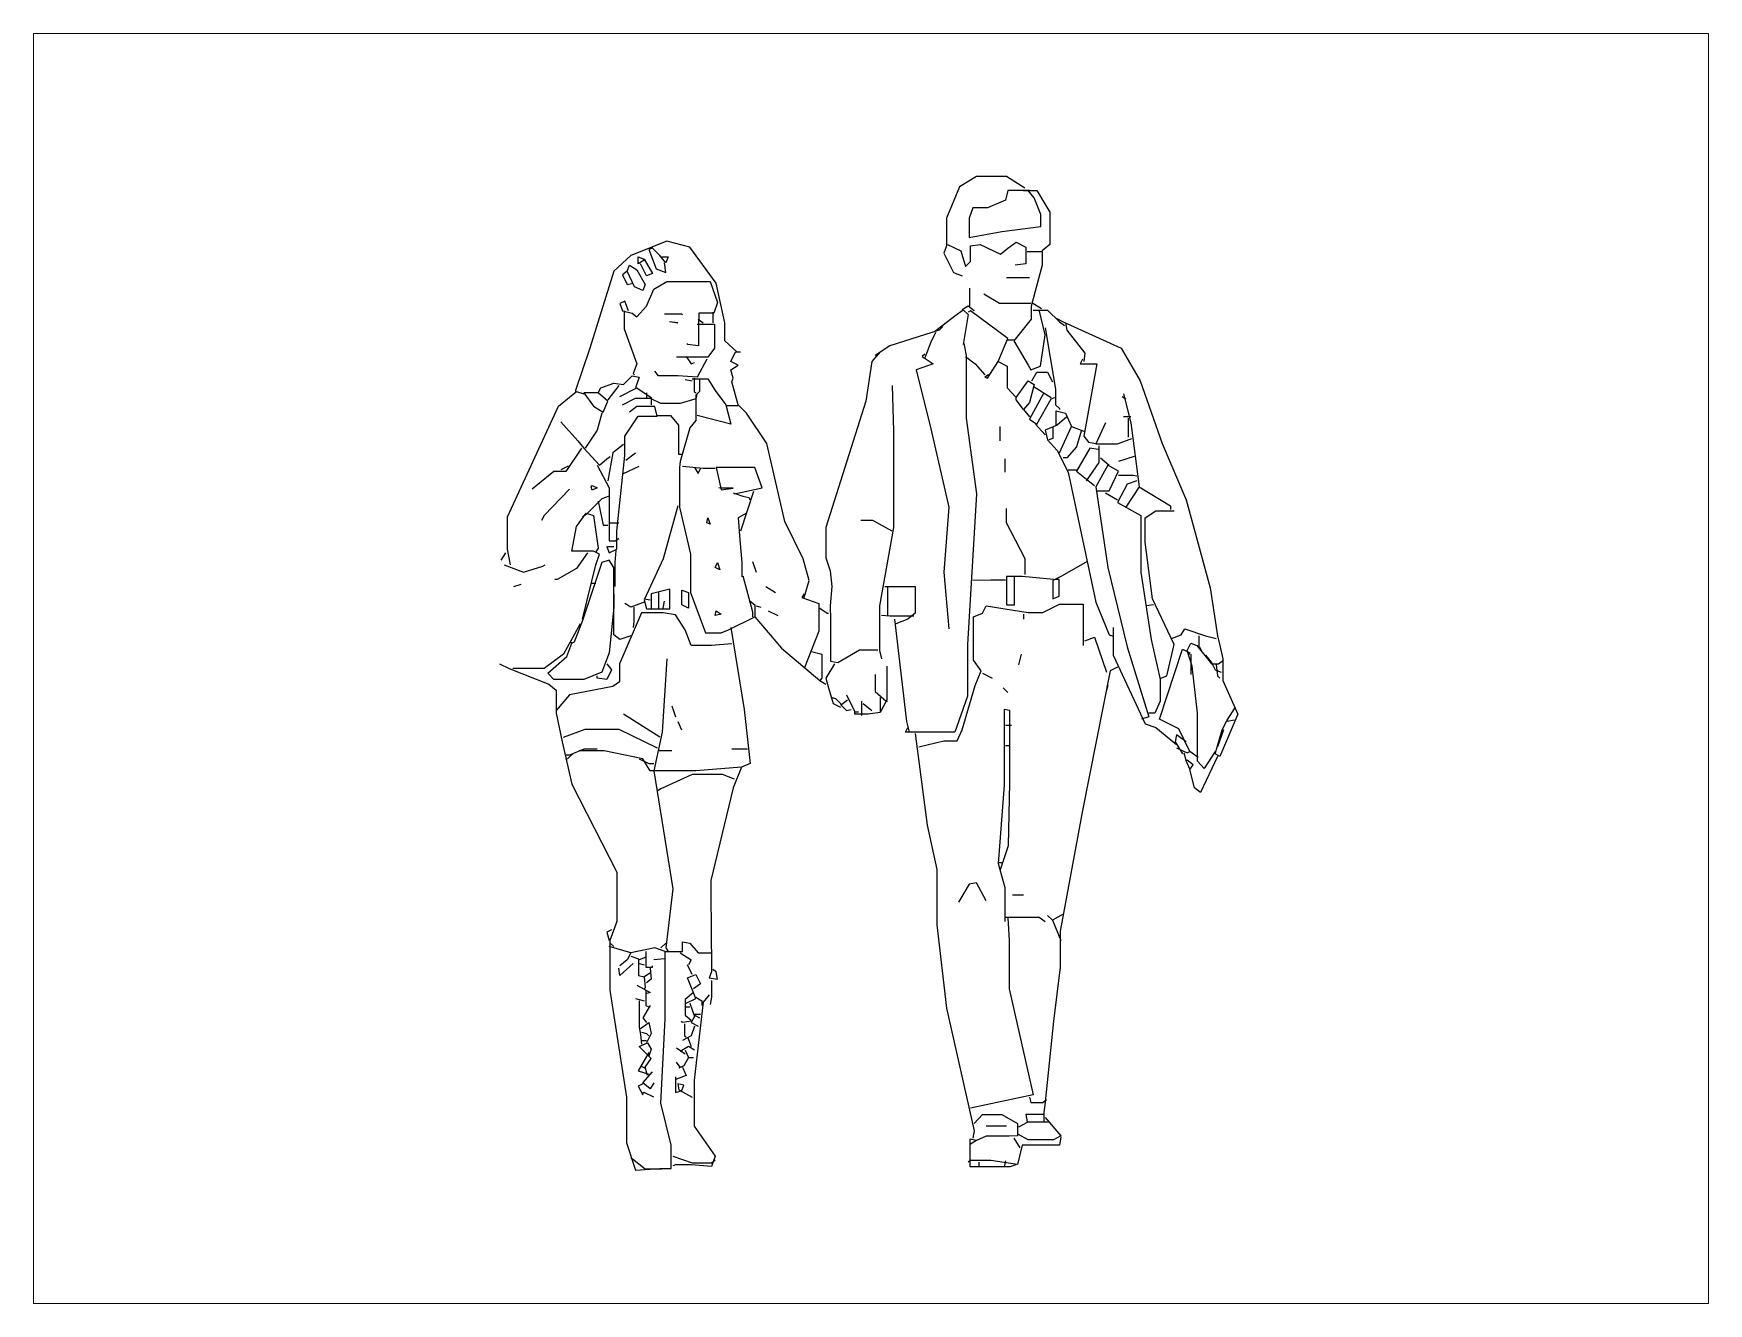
# Paper-space layout 'Drawing341' of a CAD drawing. Header units: millimetres. Extents: x 4 to 637, y 1 to 481.
# The model-space entities are those that its viewports show. They can reach past a viewport. Long polylines and large blocks are cut down to what shows.
import ezdxf

# ---------------------------------------------------------------- set-up
doc = ezdxf.new("R2010")
doc.units = ezdxf.units.MM
doc.layers.add('Standard', color=7, linetype='Continuous')

msp = doc.modelspace()

# ---------------------------------------------------------------- linework, layer by layer
at = {"layer": 'Standard', "linetype": 'Continuous'}
for points in [[(272.01, 411.49), (270.51, 412.44), (268.01, 412.44), (266.61, 411.59), (265.51, 408.99), (265.51, 406.69), (265.31, 406.09), (266.11, 404.49), (266.81, 404.19)], [(272.01, 411.49), (270.51, 412.44), (268.01, 412.44), (266.61, 411.59), (265.51, 408.99), (265.51, 406.69), (265.31, 406.09), (266.11, 404.49), (266.81, 404.19)], [(272.41, 411.29), (270.61, 411.29), (270.41, 410.49), (268.91, 409.84), (267.71, 409.84), (267.41, 408.99), (267.41, 407.39), (270.11, 407.89), (273.36, 408.29), (273.36, 409.29), (272.81, 410.69), (272.31, 411.29)], [(271.91, 411.29), (273.01, 411.29), (274.11, 409.49), (274.11, 406.79), (273.46, 406.29), (273.46, 405.09), (272.56, 401.69), (272.56, 400.59), (271.11, 398.79), (272.31, 396.79), (272.51, 396.39), (273.31, 396.69), (273.71, 399.29), (273.21, 401.39)], [(248.11, 397.89), (247.11, 398.79), (247.11, 400.29), (246.41, 403.59), (244.21, 406.59), (242.31, 407.09), (239.31, 405.89), (237.91, 404.59), (235.91, 398.19), (234.71, 394.69), (234.71, 394.59)], [(248.11, 397.89), (247.11, 398.79), (247.11, 400.29), (246.41, 403.59), (244.21, 406.59), (242.31, 407.09), (239.31, 405.89), (237.91, 404.59), (235.91, 398.19), (234.71, 394.69), (234.71, 394.59)], [(248.11, 397.89), (247.11, 398.79), (247.11, 400.29), (246.41, 403.59), (244.21, 406.59), (242.31, 407.09), (239.31, 405.89), (237.91, 404.59), (235.91, 398.19), (234.71, 394.69), (234.71, 394.59)], [(248.11, 397.89), (247.11, 398.79), (247.11, 400.29), (246.41, 403.59), (244.21, 406.59), (242.31, 407.09), (239.31, 405.89), (237.91, 404.59), (235.91, 398.19), (234.71, 394.69), (234.71, 394.59)], [(241.81, 405.79), (242.41, 405.79), (242.21, 405.29), (241.71, 405.89), (241.11, 406.49), (240.81, 406.39), (241.41, 404.79), (242.21, 404.49), (242.11, 405.29)], [(265.61, 406.79), (266.71, 406.29), (267.11, 404.99), (267.51, 405.39), (267.51, 406.69), (268.31, 406.79), (270.01, 405.99), (270.61, 406.49), (271.31, 406.99), (272.11, 406.59), (272.11, 405.19), (271.21, 405.09)], [(265.61, 406.79), (266.71, 406.29), (267.11, 404.99), (267.51, 405.39), (267.51, 406.69), (268.31, 406.79), (270.01, 405.99), (270.61, 406.49), (271.31, 406.99), (272.11, 406.59), (272.11, 405.19), (271.21, 405.09)], [(265.61, 406.79), (266.71, 406.29), (267.11, 404.99), (267.51, 405.39), (267.51, 406.69), (268.31, 406.79), (270.01, 405.99), (270.61, 406.49), (271.31, 406.99), (272.11, 406.59), (272.11, 405.19), (271.21, 405.09)], [(265.61, 406.79), (266.71, 406.29), (267.11, 404.99), (267.51, 405.39), (267.51, 406.69), (268.31, 406.79), (270.01, 405.99), (270.61, 406.49), (271.31, 406.99), (272.11, 406.59), (272.11, 405.19), (271.21, 405.09)], [(273.41, 406.19), (272.21, 406.19)], [(273.41, 406.19), (272.21, 406.19)], [(239.01, 404.59), (239.21, 405.09), (239.81, 404.69), (240.51, 403.49), (240.31, 402.99), (239.61, 403.29), (239.01, 404.59), (238.61, 404.29), (239.01, 403.49), (239.51, 403.59)], [(240.41, 405.49), (239.91, 405.19), (239.91, 405.79), (240.41, 405.59), (241.11, 404.39), (240.61, 404.19), (240.11, 405.19)], [(240.41, 405.49), (239.91, 405.19), (239.91, 405.79), (240.41, 405.59), (241.11, 404.39), (240.61, 404.19), (240.11, 405.19)], [(239.11, 401.29), (238.81, 402.09), (238.41, 401.89), (238.61, 401.29), (239.41, 401.09), (239.81, 400.79), (240.61, 401.69), (241.21, 403.09), (242.31, 403.74), (245.91, 403.74), (246.51, 401.99), (246.21, 401.09), (244.96, 401.09), (244.94, 399.89), (244.94, 398.39), (244.01, 398.49), (244.01, 398.59)], [(272.41, 404.04), (270.51, 404.04)], [(272.41, 404.04), (270.51, 404.04)], [(272.41, 404.04), (270.51, 404.04)], [(272.41, 404.04), (270.51, 404.04)], [(272.41, 404.04), (270.51, 404.04)], [(272.41, 404.04), (270.51, 404.04)], [(272.41, 404.04), (270.51, 404.04)], [(267.46, 401.69), (267.46, 403.19)], [(267.46, 401.69), (267.46, 403.19)], [(272.51, 401.89), (269.91, 401.89), (268.61, 402.69)], [(272.51, 401.89), (269.91, 401.89), (268.61, 402.69)], [(272.61, 401.99), (273.41, 401.49)], [(272.61, 401.99), (273.41, 401.49)], [(272.61, 401.99), (273.41, 401.49)], [(272.61, 401.99), (273.41, 401.49)], [(238.76, 401.29), (238.76, 399.79), (239.81, 396.89), (239.51, 396.09), (239.61, 395.99)], [(238.76, 401.29), (238.76, 399.79), (239.81, 396.89), (239.51, 396.09), (239.61, 395.99)], [(238.76, 401.29), (238.76, 399.79), (239.81, 396.89), (239.51, 396.09), (239.61, 395.99)], [(238.76, 401.29), (238.76, 399.79), (239.81, 396.89), (239.51, 396.09), (239.61, 395.99)], [(238.76, 401.29), (238.76, 399.79), (239.81, 396.89), (239.51, 396.09), (239.61, 395.99)], [(238.76, 401.29), (238.76, 399.79), (239.81, 396.89), (239.51, 396.09), (239.61, 395.99)], [(238.76, 401.29), (238.76, 399.79), (239.81, 396.89), (239.51, 396.09), (239.61, 395.99)], [(238.76, 401.29), (238.76, 399.79), (239.81, 396.89), (239.51, 396.09), (239.61, 395.99)], [(238.76, 401.29), (238.76, 399.79), (239.81, 396.89), (239.51, 396.09), (239.61, 395.99)], [(238.76, 401.29), (238.76, 399.79), (239.81, 396.89), (239.51, 396.09), (239.61, 395.99)], [(238.76, 401.29), (238.76, 399.79), (239.81, 396.89), (239.51, 396.09), (239.61, 395.99)], [(238.76, 401.29), (238.76, 399.79), (239.81, 396.89), (239.51, 396.09), (239.61, 395.99)], [(238.76, 401.29), (238.76, 399.79), (239.81, 396.89), (239.51, 396.09), (239.61, 395.99)], [(238.76, 401.29), (238.76, 399.79), (239.81, 396.89), (239.51, 396.09), (239.61, 395.99)], [(238.76, 401.29), (238.76, 399.79), (239.81, 396.89), (239.51, 396.09), (239.61, 395.99)], [(238.76, 401.29), (238.76, 399.79), (239.81, 396.89), (239.51, 396.09), (239.61, 395.99)], [(242.11, 401.04), (243.51, 401.04), (243.61, 400.99)], [(244.91, 400.59), (245.31, 400.29)], [(244.91, 400.59), (245.31, 400.29)], [(244.91, 400.59), (245.31, 400.29)], [(246.11, 401.19), (246.11, 400.29)], [(264.51, 399.59), (266.21, 400.89), (266.91, 401.39), (267.31, 400.99), (266.91, 398.49)], [(267.81, 401.29), (267.31, 401.69), (266.81, 401.39)], [(267.81, 401.29), (267.31, 401.69), (266.81, 401.39)], [(267.81, 401.29), (267.31, 401.69), (266.81, 401.39)], [(267.81, 401.29), (267.31, 401.69), (266.81, 401.39)], [(267.81, 401.29), (267.31, 401.69), (266.81, 401.39)], [(269.81, 397.09), (270.61, 398.99), (267.51, 401.29), (267.31, 401.19)], [(269.81, 397.09), (270.61, 398.99), (267.51, 401.29), (267.31, 401.19)], [(269.81, 397.09), (270.61, 398.99), (267.51, 401.29), (267.31, 401.19)], [(269.81, 397.09), (270.61, 398.99), (267.51, 401.29), (267.31, 401.19)], [(269.81, 397.09), (270.61, 398.99), (267.51, 401.29), (267.31, 401.19)], [(269.81, 397.09), (270.61, 398.99), (267.51, 401.29), (267.31, 401.19)], [(269.81, 397.09), (270.61, 398.99), (267.51, 401.29), (267.31, 401.19)], [(269.81, 397.09), (270.61, 398.99), (267.51, 401.29), (267.31, 401.19)], [(272.71, 401.34), (273.91, 401.34), (274.91, 400.39), (275.31, 400.09)], [(272.71, 401.34), (273.91, 401.34), (274.91, 400.39), (275.31, 400.09)], [(274.61, 400.69), (275.21, 400.39), (280.01, 398.19), (281.61, 395.49), (283.41, 390.29), (285.41, 385.59), (287.41, 378.29), (288.01, 374.29), (288.21, 373.49), (288.46, 372.39), (288.46, 370.59), (289.71, 367.79), (288.21, 364.29), (287.81, 364.49), (288.41, 366.49), (288.81, 367.29), (289.51, 368.39)], [(274.61, 400.69), (275.21, 400.39), (280.01, 398.19), (281.61, 395.49), (283.41, 390.29), (285.41, 385.59), (287.41, 378.29), (288.01, 374.29), (288.21, 373.49), (288.46, 372.39), (288.46, 370.59), (289.71, 367.79), (288.21, 364.29), (287.81, 364.49), (288.41, 366.49), (288.81, 367.29), (289.51, 368.39)], [(274.61, 400.69), (275.21, 400.39), (280.01, 398.19), (281.61, 395.49), (283.41, 390.29), (285.41, 385.59), (287.41, 378.29), (288.01, 374.29), (288.21, 373.49), (288.46, 372.39), (288.46, 370.59), (289.71, 367.79), (288.21, 364.29), (287.81, 364.49), (288.41, 366.49), (288.81, 367.29), (289.51, 368.39)], [(274.61, 400.69), (275.21, 400.39), (280.01, 398.19), (281.61, 395.49), (283.41, 390.29), (285.41, 385.59), (287.41, 378.29), (288.01, 374.29), (288.21, 373.49), (288.46, 372.39), (288.46, 370.59), (289.71, 367.79), (288.21, 364.29), (287.81, 364.49), (288.41, 366.49), (288.81, 367.29), (289.51, 368.39)], [(274.61, 400.69), (275.21, 400.39), (280.01, 398.19), (281.61, 395.49), (283.41, 390.29), (285.41, 385.59), (287.41, 378.29), (288.01, 374.29), (288.21, 373.49), (288.46, 372.39), (288.46, 370.59), (289.71, 367.79), (288.21, 364.29), (287.81, 364.49), (288.41, 366.49), (288.81, 367.29), (289.51, 368.39)], [(274.61, 400.69), (275.21, 400.39), (280.01, 398.19), (281.61, 395.49), (283.41, 390.29), (285.41, 385.59), (287.41, 378.29), (288.01, 374.29), (288.21, 373.49), (288.46, 372.39), (288.46, 370.59), (289.71, 367.79), (288.21, 364.29), (287.81, 364.49), (288.41, 366.49), (288.81, 367.29), (289.51, 368.39)], [(242.71, 400.39), (243.21, 400.29), (242.51, 400.39)], [(242.71, 400.39), (243.21, 400.29), (242.51, 400.39)], [(242.71, 400.39), (243.21, 400.29), (242.51, 400.39)], [(242.71, 400.39), (243.21, 400.29), (242.51, 400.39)], [(242.71, 400.39), (243.21, 400.29), (242.51, 400.39)], [(242.71, 400.39), (243.21, 400.29), (242.51, 400.39)], [(242.71, 400.39), (243.21, 400.29), (242.51, 400.39)], [(242.71, 400.39), (243.21, 400.29), (242.51, 400.39)], [(244.81, 400.19), (246.26, 400.19), (246.26, 398.19), (245.71, 397.44), (243.11, 397.44)], [(244.81, 400.19), (246.26, 400.19), (246.26, 398.19), (245.71, 397.44), (243.11, 397.44)], [(244.81, 400.19), (246.26, 400.19), (246.26, 398.19), (245.71, 397.44), (243.11, 397.44)], [(264.91, 399.69), (260.81, 398.39), (259.61, 397.59)], [(264.91, 399.69), (260.81, 398.39), (259.61, 397.59)], [(264.91, 399.69), (260.81, 398.39), (259.61, 397.59)], [(264.91, 399.69), (260.81, 398.39), (259.61, 397.59)], [(264.91, 399.69), (260.81, 398.39), (259.61, 397.59)], [(264.91, 399.69), (260.81, 398.39), (259.61, 397.59)], [(264.61, 399.49), (264.21, 398.69), (263.71, 397.39)], [(264.61, 399.49), (264.21, 398.69), (263.71, 397.39)], [(264.61, 399.49), (264.21, 398.69), (263.71, 397.39)], [(265.21, 399.99), (264.91, 399.69), (264.81, 399.79)], [(265.21, 399.99), (264.91, 399.69), (264.81, 399.79)], [(273.71, 399.89), (274.56, 394.79), (274.56, 393.49), (274.91, 393.19), (274.91, 393.09)], [(273.71, 399.89), (274.56, 394.79), (274.56, 393.49), (274.91, 393.19), (274.91, 393.09)], [(273.71, 399.89), (274.56, 394.79), (274.56, 393.49), (274.91, 393.19), (274.91, 393.09)], [(273.71, 399.89), (274.56, 394.79), (274.56, 393.49), (274.91, 393.19), (274.91, 393.09)], [(275.41, 400.29), (275.51, 399.69), (277.01, 397.79), (276.91, 397.09)], [(275.41, 400.29), (275.51, 399.69), (277.01, 397.79), (276.91, 397.09)], [(275.41, 400.29), (275.51, 399.69), (277.01, 397.79), (276.91, 397.09)], [(253.71, 377.49), (254.11, 378.89), (253.61, 380.69), (252.11, 383.79), (250.61, 390.29), (248.91, 392.79), (248.21, 393.49), (247.71, 395.39), (247.81, 395.69), (247.61, 396.39), (248.21, 396.79), (247.61, 397.09), (248.01, 397.89), (248.41, 397.89)], [(253.71, 377.49), (254.11, 378.89), (253.61, 380.69), (252.11, 383.79), (250.61, 390.29), (248.91, 392.79), (248.21, 393.49), (247.71, 395.39), (247.81, 395.69), (247.61, 396.39), (248.21, 396.79), (247.61, 397.09), (248.01, 397.89), (248.41, 397.89)], [(253.71, 377.49), (254.11, 378.89), (253.61, 380.69), (252.11, 383.79), (250.61, 390.29), (248.91, 392.79), (248.21, 393.49), (247.71, 395.39), (247.81, 395.69), (247.61, 396.39), (248.21, 396.79), (247.61, 397.09), (248.01, 397.89), (248.41, 397.89)], [(260.01, 397.89), (259.31, 397.09), (258.81, 393.79), (255.51, 383.29), (255.51, 380.79), (255.86, 379.69), (255.99, 378.39), (255.85, 376.79), (255.88, 375.69), (255.88, 372.19), (256.51, 372.09), (258.31, 373.14), (259.81, 373.14)], [(260.01, 397.89), (259.31, 397.09), (258.81, 393.79), (255.51, 383.29), (255.51, 380.79), (255.86, 379.69), (255.99, 378.39), (255.85, 376.79), (255.88, 375.69), (255.88, 372.19), (256.51, 372.09), (258.31, 373.14), (259.81, 373.14)], [(266.96, 398.59), (267.14, 397.59), (267.14, 392.39), (268.01, 386.09), (267.26, 373.59), (267.26, 369.29), (266.21, 366.29), (262.11, 366.29), (262.31, 366.69)], [(266.96, 398.59), (267.14, 397.59), (267.14, 392.39), (268.01, 386.09), (267.26, 373.59), (267.26, 369.29), (266.21, 366.29), (262.11, 366.29), (262.31, 366.69)], [(266.96, 398.59), (267.14, 397.59), (267.14, 392.39), (268.01, 386.09), (267.26, 373.59), (267.26, 369.29), (266.21, 366.29), (262.11, 366.29), (262.31, 366.69)], [(266.96, 398.59), (267.14, 397.59), (267.14, 392.39), (268.01, 386.09), (267.26, 373.59), (267.26, 369.29), (266.21, 366.29), (262.11, 366.29), (262.31, 366.69)], [(266.96, 398.59), (267.14, 397.59), (267.14, 392.39), (268.01, 386.09), (267.26, 373.59), (267.26, 369.29), (266.21, 366.29), (262.11, 366.29), (262.31, 366.69)], [(266.96, 398.59), (267.14, 397.59), (267.14, 392.39), (268.01, 386.09), (267.26, 373.59), (267.26, 369.29), (266.21, 366.29), (262.11, 366.29), (262.31, 366.69)], [(270.61, 398.89), (271.11, 398.89)], [(270.61, 398.89), (271.11, 398.89)], [(270.61, 398.89), (271.11, 398.89)], [(270.61, 398.89), (271.11, 398.89)], [(270.61, 398.89), (271.11, 398.89)], [(270.61, 398.89), (271.11, 398.89)], [(245.61, 397.29), (244.81, 395.79), (243.21, 395.89), (241.61, 395.89), (241.31, 396.29)], [(243.91, 397.49), (244.31, 396.89), (244.61, 396.99)], [(243.91, 397.49), (244.31, 396.89), (244.61, 396.99)], [(243.91, 397.49), (244.31, 396.89), (244.61, 396.99)], [(243.91, 397.49), (244.31, 396.89), (244.61, 396.99)], [(263.71, 397.69), (263.51, 397.49), (264.41, 396.89), (263.01, 396.39), (264.21, 391.49), (265.71, 384.99), (265.31, 379.59), (265.71, 374.89)], [(263.71, 397.69), (263.51, 397.49), (264.41, 396.89), (263.01, 396.39), (264.21, 391.49), (265.71, 384.99), (265.31, 379.59), (265.71, 374.89)], [(263.71, 397.69), (263.51, 397.49), (264.41, 396.89), (263.01, 396.39), (264.21, 391.49), (265.71, 384.99), (265.31, 379.59), (265.71, 374.89)], [(263.71, 397.69), (263.51, 397.49), (264.41, 396.89), (263.01, 396.39), (264.21, 391.49), (265.71, 384.99), (265.31, 379.59), (265.71, 374.89)], [(263.71, 397.69), (263.51, 397.49), (264.41, 396.89), (263.01, 396.39), (264.21, 391.49), (265.71, 384.99), (265.31, 379.59), (265.71, 374.89)], [(267.11, 397.49), (267.91, 396.89), (268.71, 395.99)], [(267.11, 397.49), (267.91, 396.89), (268.71, 395.99)], [(267.11, 397.49), (267.91, 396.89), (268.71, 395.99)], [(267.11, 397.49), (267.91, 396.89), (268.71, 395.99)], [(267.11, 397.49), (267.91, 396.89), (268.71, 395.99)], [(267.11, 397.49), (267.91, 396.89), (268.71, 395.99)], [(269.01, 395.99), (268.71, 395.79), (268.91, 395.69), (269.81, 397.09), (270.56, 396.69), (270.56, 394.89), (271.31, 394.09), (272.31, 395.49), (272.81, 395.19), (272.41, 393.69), (271.91, 393.09), (271.31, 393.89), (271.31, 394.09)], [(269.01, 395.99), (268.71, 395.79), (268.91, 395.69), (269.81, 397.09), (270.56, 396.69), (270.56, 394.89), (271.31, 394.09), (272.31, 395.49), (272.81, 395.19), (272.41, 393.69), (271.91, 393.09), (271.31, 393.89), (271.31, 394.09)], [(276.81, 397.29), (276.61, 396.89), (278.01, 396.89), (276.91, 390.89), (277.31, 390.39), (277.91, 390.29)], [(276.81, 397.29), (276.61, 396.89), (278.01, 396.89), (276.91, 390.89), (277.31, 390.39), (277.91, 390.29)], [(276.81, 397.29), (276.61, 396.89), (278.01, 396.89), (276.91, 390.89), (277.31, 390.39), (277.91, 390.29)], [(276.81, 397.29), (276.61, 396.89), (278.01, 396.89), (276.91, 390.89), (277.31, 390.39), (277.91, 390.29)], [(236.61, 394.49), (236.81, 394.89), (237.91, 395.29), (238.71, 395.19), (239.41, 395.89), (240.01, 395.79), (239.71, 394.89)], [(238.31, 395.09), (237.41, 393.89)], [(238.31, 395.09), (237.41, 393.89)], [(238.31, 395.09), (237.41, 393.89)], [(245.01, 395.59), (245.01, 394.59), (244.71, 394.29), (244.71, 392.19), (244.21, 391.59), (243.41, 388.79), (243.36, 388.29), (243.36, 384.99), (244.26, 381.09), (244.26, 377.89), (245.51, 374.54), (246.81, 374.54), (247.41, 374.79), (249.61, 375.89), (251.81, 373.29), (255.01, 370.59), (255.51, 370.29)], [(245.01, 395.59), (245.01, 394.59), (244.71, 394.29), (244.71, 392.19), (244.21, 391.59), (243.41, 388.79), (243.36, 388.29), (243.36, 384.99), (244.26, 381.09), (244.26, 377.89), (245.51, 374.54), (246.81, 374.54), (247.41, 374.79), (249.61, 375.89), (251.81, 373.29), (255.01, 370.59), (255.51, 370.29)], [(243.81, 395.59), (244.41, 395.49)], [(243.81, 395.59), (244.41, 395.49)], [(244.41, 395.64), (245.71, 395.64), (246.31, 394.69), (247.21, 393.49), (247.61, 391.89), (244.81, 392.59)], [(244.56, 395.69), (244.56, 394.59), (244.71, 394.49)], [(244.56, 395.69), (244.56, 394.59), (244.71, 394.49)], [(261.01, 395.09), (261.11, 391.29), (261.11, 383.29), (259.96, 376.79), (259.96, 373.09), (260.11, 372.39)], [(261.01, 395.09), (261.11, 391.29), (261.11, 383.29), (259.96, 376.79), (259.96, 373.09), (260.11, 372.39)], [(261.01, 395.09), (261.11, 391.29), (261.11, 383.29), (259.96, 376.79), (259.96, 373.09), (260.11, 372.39)], [(272.61, 395.49), (273.01, 396.19), (273.91, 396.19), (274.31, 395.39)], [(272.61, 395.49), (273.01, 396.19), (273.91, 396.19), (274.31, 395.39)], [(272.61, 395.49), (273.01, 396.19), (273.91, 396.19), (274.31, 395.39)], [(272.61, 395.49), (273.01, 396.19), (273.91, 396.19), (274.31, 395.39)], [(272.61, 395.49), (273.01, 396.19), (273.91, 396.19), (274.31, 395.39)], [(272.61, 395.49), (273.01, 396.19), (273.91, 396.19), (274.31, 395.39)], [(272.61, 395.49), (273.01, 396.19), (273.91, 396.19), (274.31, 395.39)], [(272.61, 395.49), (273.01, 396.19), (273.91, 396.19), (274.31, 395.39)], [(272.61, 395.49), (273.01, 396.19), (273.91, 396.19), (274.31, 395.39)], [(272.61, 395.49), (273.01, 396.19), (273.91, 396.19), (274.31, 395.39)], [(272.81, 394.99), (274.21, 394.09)], [(229.31, 380.19), (229.06, 381.49), (229.06, 384.19), (233.31, 393.39), (234.81, 394.59), (235.41, 394.39)], [(229.31, 380.19), (229.06, 381.49), (229.06, 384.19), (233.31, 393.39), (234.81, 394.59), (235.41, 394.39)], [(229.31, 380.19), (229.06, 381.49), (229.06, 384.19), (233.31, 393.39), (234.81, 394.59), (235.41, 394.39)], [(229.31, 380.19), (229.06, 381.49), (229.06, 384.19), (233.31, 393.39), (234.81, 394.59), (235.41, 394.39)], [(236.61, 394.49), (235.41, 394.49), (236.21, 393.39), (237.01, 392.89), (237.41, 393.79), (236.61, 394.49)], [(238.41, 394.19), (239.81, 394.89), (241.01, 394.09), (241.01, 393.49)], [(238.41, 394.19), (239.81, 394.89), (241.01, 394.09), (241.01, 393.49)], [(238.41, 394.19), (239.81, 394.89), (241.01, 394.09), (241.01, 393.49)], [(238.41, 394.19), (239.81, 394.89), (241.01, 394.09), (241.01, 393.49)], [(238.41, 394.19), (239.81, 394.89), (241.01, 394.09), (241.01, 393.49)], [(238.41, 394.19), (239.81, 394.89), (241.01, 394.09), (241.01, 393.49)], [(238.41, 394.19), (239.81, 394.89), (241.01, 394.09), (241.01, 393.49)], [(238.41, 394.19), (239.81, 394.89), (241.01, 394.09), (241.01, 393.49)], [(238.41, 394.19), (239.81, 394.89), (241.01, 394.09), (241.01, 393.49)], [(238.41, 394.19), (239.81, 394.89), (241.01, 394.09), (241.01, 393.49)], [(238.61, 393.49), (239.71, 394.04), (241.01, 394.04)], [(238.61, 393.49), (239.71, 394.04), (241.01, 394.04)], [(238.61, 393.49), (239.71, 394.04), (241.01, 394.04)], [(238.61, 393.49), (239.71, 394.04), (241.01, 394.04)], [(238.61, 393.49), (239.71, 394.04), (241.01, 394.04)], [(238.61, 393.49), (239.71, 394.04), (241.01, 394.04)], [(238.61, 393.49), (239.71, 394.04), (241.01, 394.04)], [(238.61, 393.49), (239.71, 394.04), (241.01, 394.04)], [(240.61, 394.49), (240.61, 394.09)], [(240.61, 394.49), (240.61, 394.09)], [(240.61, 394.49), (240.61, 394.09)], [(240.61, 394.49), (240.61, 394.09)], [(240.61, 394.49), (240.61, 394.09)], [(240.61, 394.49), (240.61, 394.09)], [(240.61, 394.49), (240.61, 394.09)], [(240.61, 394.49), (240.61, 394.09)], [(240.61, 394.49), (240.61, 394.09)], [(244.81, 394.49), (244.71, 393.99), (243.41, 393.59), (241.81, 393.59), (241.01, 393.99)], [(273.61, 394.49), (272.41, 392.29), (273.01, 391.89), (274.21, 393.99), (274.51, 394.09)], [(273.61, 394.49), (272.41, 392.29), (273.01, 391.89), (274.21, 393.99), (274.51, 394.09)], [(273.61, 394.49), (272.41, 392.29), (273.01, 391.89), (274.21, 393.99), (274.51, 394.09)], [(273.61, 394.49), (272.41, 392.29), (273.01, 391.89), (274.21, 393.99), (274.51, 394.09)], [(273.61, 394.49), (272.41, 392.29), (273.01, 391.89), (274.21, 393.99), (274.51, 394.09)], [(280.11, 394.19), (280.41, 393.99)], [(280.11, 394.19), (280.41, 393.99)], [(280.11, 394.19), (280.41, 393.99)], [(280.11, 394.19), (280.41, 393.99)], [(280.11, 394.19), (280.41, 393.99)], [(280.11, 394.19), (280.41, 393.99)], [(280.11, 394.19), (280.41, 393.99)], [(280.21, 394.39), (280.81, 391.99), (281.51, 386.69), (284.11, 385.09), (284.11, 384.79)], [(236.91, 392.79), (236.51, 391.39), (235.51, 389.89)], [(236.91, 392.79), (236.51, 391.39), (235.51, 389.89)], [(237.91, 381.69), (237.31, 381.69), (237.51, 381.19), (238.16, 381.49), (238.16, 382.99), (238.81, 389.29), (238.81, 390.89), (239.91, 392.54), (241.51, 392.54), (241.31, 393.34), (239.81, 393.34), (239.21, 392.89)], [(237.91, 381.69), (237.31, 381.69), (237.51, 381.19), (238.16, 381.49), (238.16, 382.99), (238.81, 389.29), (238.81, 390.89), (239.91, 392.54), (241.51, 392.54), (241.31, 393.34), (239.81, 393.34), (239.21, 392.89)], [(237.91, 381.69), (237.31, 381.69), (237.51, 381.19), (238.16, 381.49), (238.16, 382.99), (238.81, 389.29), (238.81, 390.89), (239.91, 392.54), (241.51, 392.54), (241.31, 393.34), (239.81, 393.34), (239.21, 392.89)], [(237.91, 381.69), (237.31, 381.69), (237.51, 381.19), (238.16, 381.49), (238.16, 382.99), (238.81, 389.29), (238.81, 390.89), (239.91, 392.54), (241.51, 392.54), (241.31, 393.34), (239.81, 393.34), (239.21, 392.89)], [(237.91, 381.69), (237.31, 381.69), (237.51, 381.19), (238.16, 381.49), (238.16, 382.99), (238.81, 389.29), (238.81, 390.89), (239.91, 392.54), (241.51, 392.54), (241.31, 393.34), (239.81, 393.34), (239.21, 392.89)], [(237.91, 381.69), (237.31, 381.69), (237.51, 381.19), (238.16, 381.49), (238.16, 382.99), (238.81, 389.29), (238.81, 390.89), (239.91, 392.54), (241.51, 392.54), (241.31, 393.34), (239.81, 393.34), (239.21, 392.89)], [(237.91, 381.69), (237.31, 381.69), (237.51, 381.19), (238.16, 381.49), (238.16, 382.99), (238.81, 389.29), (238.81, 390.89), (239.91, 392.54), (241.51, 392.54), (241.31, 393.34), (239.81, 393.34), (239.21, 392.89)], [(237.91, 381.69), (237.31, 381.69), (237.51, 381.19), (238.16, 381.49), (238.16, 382.99), (238.81, 389.29), (238.81, 390.89), (239.91, 392.54), (241.51, 392.54), (241.31, 393.34), (239.81, 393.34), (239.21, 392.89)], [(241.51, 392.59), (242.61, 392.59), (243.26, 391.79), (243.26, 389.39), (243.51, 389.39)], [(241.51, 392.59), (242.61, 392.59), (243.26, 391.79), (243.26, 389.39), (243.51, 389.39)], [(241.51, 392.59), (242.61, 392.59), (243.26, 391.79), (243.26, 389.39), (243.51, 389.39)], [(241.51, 392.59), (242.61, 392.59), (243.26, 391.79), (243.26, 389.39), (243.51, 389.39)], [(247.21, 393.44), (248.21, 393.44)], [(247.21, 393.44), (248.21, 393.44)], [(247.21, 393.44), (248.21, 393.44)], [(247.21, 393.44), (248.21, 393.44)], [(247.21, 393.44), (248.21, 393.44)], [(247.21, 393.44), (248.21, 393.44)], [(247.21, 393.44), (248.21, 393.44)], [(247.21, 393.44), (248.21, 393.44)], [(247.21, 393.44), (248.21, 393.44)], [(247.21, 393.44), (248.21, 393.44)], [(247.21, 393.44), (248.21, 393.44)], [(271.91, 393.09), (272.41, 392.49)], [(271.91, 393.09), (272.41, 392.49)], [(271.91, 393.09), (272.41, 392.49)], [(275.51, 392.49), (274.71, 391.79), (273.71, 391.39), (273.91, 390.59), (274.71, 389.69), (275.61, 387.89), (277.91, 377.09), (279.01, 374.39), (279.31, 374.29)], [(275.51, 392.49), (274.71, 391.79), (273.71, 391.39), (273.91, 390.59), (274.71, 389.69), (275.61, 387.89), (277.91, 377.09), (279.01, 374.39), (279.31, 374.29)], [(275.51, 392.49), (274.71, 391.79), (273.71, 391.39), (273.91, 390.59), (274.71, 389.69), (275.61, 387.89), (277.91, 377.09), (279.01, 374.39), (279.31, 374.29)], [(275.51, 392.49), (274.71, 391.79), (273.71, 391.39), (273.91, 390.59), (274.71, 389.69), (275.61, 387.89), (277.91, 377.09), (279.01, 374.39), (279.31, 374.29)], [(274.61, 391.79), (274.61, 392.99), (275.41, 392.79), (275.91, 391.69)], [(274.61, 391.79), (274.61, 392.99), (275.41, 392.79), (275.91, 391.69)], [(280.81, 392.49), (280.21, 392.49)], [(280.81, 392.49), (280.21, 392.49)], [(280.81, 392.49), (280.21, 392.49)], [(280.81, 392.49), (280.21, 392.49)], [(280.61, 392.39), (280.61, 390.79)], [(280.61, 392.39), (280.61, 390.79)], [(280.61, 392.39), (280.61, 390.79)], [(280.61, 392.39), (280.61, 390.79)], [(280.61, 392.39), (280.61, 390.79)], [(280.61, 392.39), (280.61, 390.79)], [(280.61, 392.39), (280.61, 390.79)], [(280.61, 392.39), (280.61, 390.79)], [(233.51, 392.09), (234.91, 390.49), (235.41, 389.89), (236.71, 388.49), (237.31, 388.99), (237.61, 389.19)], [(233.51, 392.09), (234.91, 390.49), (235.41, 389.89), (236.71, 388.49), (237.31, 388.99), (237.61, 389.19)], [(233.51, 392.09), (234.91, 390.49), (235.41, 389.89), (236.71, 388.49), (237.31, 388.99), (237.61, 389.19)], [(233.51, 392.09), (234.91, 390.49), (235.41, 389.89), (236.71, 388.49), (237.31, 388.99), (237.61, 389.19)], [(269.96, 391.69), (269.96, 390.49)], [(272.91, 391.89), (273.71, 390.99)], [(274.36, 391.69), (274.36, 390.69), (274.01, 390.59)], [(274.36, 391.69), (274.36, 390.69), (274.01, 390.59)], [(274.36, 391.69), (274.36, 390.69), (274.01, 390.59)], [(274.36, 391.69), (274.36, 390.69), (274.01, 390.59)], [(274.36, 391.69), (274.36, 390.69), (274.01, 390.59)], [(274.36, 391.69), (274.36, 390.69), (274.01, 390.59)], [(274.91, 389.49), (275.91, 391.69), (276.91, 391.29)], [(274.91, 389.49), (275.91, 391.69), (276.91, 391.29)], [(276.71, 391.29), (276.31, 389.99), (275.51, 389.09), (275.21, 389.09)], [(276.71, 391.29), (276.31, 389.99), (275.51, 389.09), (275.21, 389.09)], [(276.71, 391.29), (276.31, 389.99), (275.51, 389.09), (275.21, 389.09)], [(276.71, 391.29), (276.31, 389.99), (275.51, 389.09), (275.21, 389.09)], [(278.71, 391.99), (277.91, 390.24), (279.71, 390.24), (280.91, 390.69)], [(278.71, 391.99), (277.91, 390.24), (279.71, 390.24), (280.91, 390.69)], [(278.71, 391.99), (277.91, 390.24), (279.71, 390.24), (280.91, 390.69)], [(278.71, 391.99), (277.91, 390.24), (279.71, 390.24), (280.91, 390.69)], [(278.71, 391.99), (277.91, 390.24), (279.71, 390.24), (280.91, 390.69)], [(278.71, 391.99), (277.91, 390.24), (279.71, 390.24), (280.91, 390.69)], [(235.21, 389.89), (233.91, 387.94), (232.91, 387.94), (231.11, 386.49)], [(238.71, 390.19), (237.81, 389.49), (237.41, 387.19)], [(238.71, 390.19), (237.81, 389.49), (237.41, 387.19)], [(238.71, 390.19), (237.81, 389.49), (237.41, 387.19)], [(238.71, 390.19), (237.81, 389.49), (237.41, 387.19)], [(238.91, 388.89), (239.71, 389.49)], [(238.91, 388.89), (239.71, 389.49)], [(238.91, 388.89), (239.71, 389.49)], [(238.91, 388.89), (239.71, 389.49)], [(238.91, 388.89), (239.71, 389.49)], [(238.91, 388.89), (239.71, 389.49)], [(238.91, 388.89), (239.71, 389.49)], [(278.11, 389.79), (277.41, 389.89), (276.31, 387.99), (277.41, 387.09), (277.81, 386.79)], [(278.11, 389.79), (277.41, 389.89), (276.31, 387.99), (277.41, 387.09), (277.81, 386.79)], [(278.11, 389.79), (277.41, 389.89), (276.31, 387.99), (277.41, 387.09), (277.81, 386.79)], [(278.16, 390.09), (278.16, 388.69), (277.11, 387.19)], [(234.11, 388.39), (233.51, 388.09)], [(234.11, 388.39), (233.51, 388.09)], [(234.11, 388.39), (233.51, 388.09)], [(236.51, 388.49), (237.51, 386.59), (237.51, 382.19), (238.01, 382.19), (238.31, 382.39)], [(236.51, 388.49), (237.51, 386.59), (237.51, 382.19), (238.01, 382.19), (238.31, 382.39)], [(236.51, 388.49), (237.51, 386.59), (237.51, 382.19), (238.01, 382.19), (238.31, 382.39)], [(236.51, 388.49), (237.51, 386.59), (237.51, 382.19), (238.01, 382.19), (238.31, 382.39)], [(238.71, 387.79), (240.01, 388.39)], [(238.71, 387.79), (240.01, 388.39)], [(238.71, 387.79), (240.01, 388.39)], [(238.71, 387.79), (240.01, 388.39)], [(243.61, 388.39), (245.31, 388.24), (246.31, 388.24)], [(244.61, 388.29), (244.91, 387.79), (245.11, 388.19)], [(244.61, 388.29), (244.91, 387.79), (245.11, 388.19)], [(247.91, 386.09), (250.21, 386.59), (249.61, 388.29), (246.41, 388.29), (246.81, 386.44), (247.81, 386.56), (246.81, 386.56), (246.61, 386.59)], [(247.91, 386.09), (250.21, 386.59), (249.61, 388.29), (246.41, 388.29), (246.81, 386.44), (247.81, 386.56), (246.81, 386.56), (246.61, 386.59)], [(270.36, 388.99), (270.36, 387.89)], [(275.61, 388.09), (276.31, 388.09)], [(275.61, 388.09), (276.31, 388.09)], [(278.01, 386.34), (279.01, 386.34), (279.81, 387.99), (278.91, 388.49), (277.91, 386.69), (278.91, 379.99), (280.51, 373.39), (282.31, 367.59), (281.71, 367.39)], [(278.31, 389.09), (279.01, 388.49)], [(281.11, 389.19), (279.81, 388.79)], [(281.11, 389.19), (279.81, 388.79)], [(281.11, 389.19), (279.81, 388.79)], [(236.11, 386.79), (236.51, 386.59), (236.11, 386.39), (236.01, 386.69), (236.11, 386.79)], [(236.11, 386.79), (236.51, 386.59), (236.11, 386.39), (236.01, 386.69), (236.11, 386.79)], [(281.31, 387.19), (280.51, 386.89), (279.71, 385.39), (281.66, 384.29), (281.66, 379.59), (282.51, 373.99), (283.26, 370.69), (283.26, 368.89), (282.81, 367.89), (282.31, 367.89)], [(279.81, 387.64), (281.01, 387.64), (281.31, 387.59)], [(279.81, 387.64), (281.01, 387.64), (281.31, 387.59)], [(279.81, 387.64), (281.01, 387.64), (281.31, 387.59)], [(279.81, 387.64), (281.01, 387.64), (281.31, 387.59)], [(279.81, 387.64), (281.01, 387.64), (281.31, 387.59)], [(279.81, 387.64), (281.01, 387.64), (281.31, 387.59)], [(279.81, 387.64), (281.01, 387.64), (281.31, 387.59)], [(279.81, 387.64), (281.01, 387.64), (281.31, 387.59)], [(279.81, 387.64), (281.01, 387.64), (281.31, 387.59)], [(281.51, 386.69), (280.41, 384.99)], [(234.21, 386.49), (232.11, 384.29), (231.91, 383.89)], [(234.21, 386.49), (232.11, 384.29), (231.91, 383.89)], [(234.21, 386.49), (232.11, 384.29), (231.91, 383.89)], [(234.21, 386.49), (232.11, 384.29), (231.91, 383.89)], [(234.21, 386.49), (232.11, 384.29), (231.91, 383.89)], [(234.21, 386.49), (232.11, 384.29), (231.91, 383.89)], [(237.51, 385.89), (236.91, 385.69), (235.61, 384.39), (235.31, 384.19)], [(236.61, 385.49), (237.01, 383.49), (237.41, 383.49)], [(236.61, 385.49), (237.01, 383.49), (237.41, 383.49)], [(236.61, 385.49), (237.01, 383.49), (237.41, 383.49)], [(236.61, 385.49), (237.01, 383.49), (237.41, 383.49)], [(236.61, 385.49), (237.01, 383.49), (237.41, 383.49)], [(236.61, 385.49), (237.01, 383.49), (237.41, 383.49)], [(236.61, 385.49), (237.01, 383.49), (237.41, 383.49)], [(236.61, 385.49), (237.01, 383.49), (237.41, 383.49)], [(236.61, 385.49), (237.01, 383.49), (237.41, 383.49)], [(236.61, 385.49), (237.01, 383.49), (237.41, 383.49)], [(247.81, 386.19), (248.61, 385.89), (249.11, 385.79), (249.21, 385.59)], [(247.81, 386.19), (248.61, 385.89), (249.11, 385.79), (249.21, 385.59)], [(247.81, 386.19), (248.61, 385.89), (249.11, 385.79), (249.21, 385.59)], [(247.81, 386.19), (248.61, 385.89), (249.11, 385.79), (249.21, 385.59)], [(247.81, 386.19), (248.61, 385.89), (249.11, 385.79), (249.21, 385.59)], [(247.81, 386.19), (248.61, 385.89), (249.11, 385.79), (249.21, 385.59)], [(249.51, 386.29), (248.41, 382.99)], [(278.71, 386.19), (279.71, 385.59)], [(235.31, 375.69), (236.41, 380.19), (236.71, 381.09), (236.21, 381.34), (234.41, 381.34), (234.81, 383.39), (235.61, 384.49), (236.21, 384.29), (236.61, 381.59), (236.41, 381.29)], [(235.31, 375.69), (236.41, 380.19), (236.71, 381.09), (236.21, 381.34), (234.41, 381.34), (234.81, 383.39), (235.61, 384.49), (236.21, 384.29), (236.61, 381.59), (236.41, 381.29)], [(235.31, 375.69), (236.41, 380.19), (236.71, 381.09), (236.21, 381.34), (234.41, 381.34), (234.81, 383.39), (235.61, 384.49), (236.21, 384.29), (236.61, 381.59), (236.41, 381.29)], [(235.31, 375.69), (236.41, 380.19), (236.71, 381.09), (236.21, 381.34), (234.41, 381.34), (234.81, 383.39), (235.61, 384.49), (236.21, 384.29), (236.61, 381.59), (236.41, 381.29)], [(235.31, 375.69), (236.41, 380.19), (236.71, 381.09), (236.21, 381.34), (234.41, 381.34), (234.81, 383.39), (235.61, 384.49), (236.21, 384.29), (236.61, 381.59), (236.41, 381.29)], [(243.21, 385.09), (242.01, 380.69), (240.41, 377.29), (240.61, 376.54), (242.56, 376.54), (242.56, 378.19), (241.01, 377.79), (241.01, 376.59)], [(243.21, 385.09), (242.01, 380.69), (240.41, 377.29), (240.61, 376.54), (242.56, 376.54), (242.56, 378.19), (241.01, 377.79), (241.01, 376.59)], [(243.21, 385.09), (242.01, 380.69), (240.41, 377.29), (240.61, 376.54), (242.56, 376.54), (242.56, 378.19), (241.01, 377.79), (241.01, 376.59)], [(245.71, 384.09), (245.91, 383.59), (245.61, 383.69), (245.71, 384.09)], [(248.91, 384.49), (248.21, 384.09), (248.36, 382.29), (248.54, 380.39), (248.54, 379.19)], [(248.91, 384.49), (248.21, 384.09), (248.36, 382.29), (248.54, 380.39), (248.54, 379.19)], [(248.91, 384.49), (248.21, 384.09), (248.36, 382.29), (248.54, 380.39), (248.54, 379.19)], [(261.01, 382.99), (259.41, 383.89), (258.41, 383.89)], [(261.01, 382.99), (259.41, 383.89), (258.41, 383.89)], [(261.01, 382.99), (259.41, 383.89), (258.41, 383.89)], [(261.01, 382.99), (259.41, 383.89), (258.41, 383.89)], [(261.01, 382.99), (259.41, 383.89), (258.41, 383.89)], [(261.01, 382.99), (259.41, 383.89), (258.41, 383.89)], [(261.01, 382.99), (259.41, 383.89), (258.41, 383.89)], [(261.01, 382.99), (259.41, 383.89), (258.41, 383.89)], [(272.06, 379.39), (272.06, 380.69), (270.51, 383.69), (270.51, 384.89)], [(272.06, 379.39), (272.06, 380.69), (270.51, 383.69), (270.51, 384.89)], [(283.31, 370.79), (283.81, 370.99), (284.41, 373.59), (282.61, 377.39), (282.01, 382.09), (282.01, 384.09), (282.91, 384.69), (284.41, 384.69)], [(283.31, 370.79), (283.81, 370.99), (284.41, 373.59), (282.61, 377.39), (282.01, 382.09), (282.01, 384.09), (282.91, 384.69), (284.41, 384.69)], [(283.31, 370.79), (283.81, 370.99), (284.41, 373.59), (282.61, 377.39), (282.01, 382.09), (282.01, 384.09), (282.91, 384.69), (284.41, 384.69)], [(283.31, 370.79), (283.81, 370.99), (284.41, 373.59), (282.61, 377.39), (282.01, 382.09), (282.01, 384.09), (282.91, 384.69), (284.41, 384.69)], [(283.31, 370.79), (283.81, 370.99), (284.41, 373.59), (282.61, 377.39), (282.01, 382.09), (282.01, 384.09), (282.91, 384.69), (284.41, 384.69)], [(283.31, 370.79), (283.81, 370.99), (284.41, 373.59), (282.61, 377.39), (282.01, 382.09), (282.01, 384.09), (282.91, 384.69), (284.41, 384.69)], [(283.31, 370.79), (283.81, 370.99), (284.41, 373.59), (282.61, 377.39), (282.01, 382.09), (282.01, 384.09), (282.91, 384.69), (284.41, 384.69)], [(283.31, 370.79), (283.81, 370.99), (284.41, 373.59), (282.61, 377.39), (282.01, 382.09), (282.01, 384.09), (282.91, 384.69), (284.41, 384.69)], [(237.51, 383.69), (238.31, 383.69)], [(237.51, 383.69), (238.31, 383.69)], [(228.91, 381.19), (228.51, 380.59)], [(228.91, 381.19), (228.51, 380.59)], [(235.71, 381.19), (234.81, 379.89), (233.21, 378.99), (233.01, 378.99)], [(238.06, 381.39), (237.99, 380.39), (237.99, 378.39)], [(238.06, 381.39), (237.99, 380.39), (237.99, 378.39)], [(238.06, 381.39), (237.99, 380.39), (237.99, 378.39)], [(238.06, 381.39), (237.99, 380.39), (237.99, 378.39)], [(238.06, 381.39), (237.99, 380.39), (237.99, 378.39)], [(238.06, 381.39), (237.99, 380.39), (237.99, 378.39)], [(238.06, 381.39), (237.99, 380.39), (237.99, 378.39)], [(238.06, 381.39), (237.99, 380.39), (237.99, 378.39)], [(238.06, 381.39), (237.99, 380.39), (237.99, 378.39)], [(238.06, 381.39), (237.99, 380.39), (237.99, 378.39)], [(238.06, 381.39), (237.99, 380.39), (237.99, 378.39)], [(228.81, 380.19), (229.61, 379.89), (230.41, 379.59), (232.01, 380.09), (232.21, 380.19)], [(228.81, 380.19), (229.61, 379.89), (230.41, 379.59), (232.01, 380.09), (232.21, 380.19)], [(228.81, 380.19), (229.61, 379.89), (230.41, 379.59), (232.01, 380.09), (232.21, 380.19)], [(239.31, 374.29), (238.41, 373.99), (237.91, 374.39), (237.91, 379.99), (237.51, 380.59), (236.91, 380.39), (235.31, 375.59), (234.61, 373.79), (234.41, 373.69)], [(239.31, 374.29), (238.41, 373.99), (237.91, 374.39), (237.91, 379.99), (237.51, 380.59), (236.91, 380.39), (235.31, 375.59), (234.61, 373.79), (234.41, 373.69)], [(239.31, 374.29), (238.41, 373.99), (237.91, 374.39), (237.91, 379.99), (237.51, 380.59), (236.91, 380.39), (235.31, 375.59), (234.61, 373.79), (234.41, 373.69)], [(239.31, 374.29), (238.41, 373.99), (237.91, 374.39), (237.91, 379.99), (237.51, 380.59), (236.91, 380.39), (235.31, 375.59), (234.61, 373.79), (234.41, 373.69)], [(239.31, 374.29), (238.41, 373.99), (237.91, 374.39), (237.91, 379.99), (237.51, 380.59), (236.91, 380.39), (235.31, 375.59), (234.61, 373.79), (234.41, 373.69)], [(246.51, 380.39), (246.71, 379.79), (246.31, 379.99), (246.51, 380.39)], [(246.51, 380.39), (246.71, 379.79), (246.31, 379.99), (246.51, 380.39)], [(246.51, 380.39), (246.71, 379.79), (246.31, 379.99), (246.51, 380.39)], [(246.51, 380.39), (246.71, 379.79), (246.31, 379.99), (246.51, 380.39)], [(246.51, 380.39), (246.71, 379.79), (246.31, 379.99), (246.51, 380.39)], [(246.51, 380.39), (246.71, 379.79), (246.31, 379.99), (246.51, 380.39)], [(246.51, 380.39), (246.71, 379.79), (246.31, 379.99), (246.51, 380.39)], [(246.51, 380.39), (246.71, 379.79), (246.31, 379.99), (246.51, 380.39)], [(246.51, 380.39), (246.71, 379.79), (246.31, 379.99), (246.51, 380.39)], [(246.51, 380.39), (246.71, 379.79), (246.31, 379.99), (246.51, 380.39)], [(246.51, 380.39), (246.71, 379.79), (246.31, 379.99), (246.51, 380.39)], [(246.51, 380.39), (246.71, 379.79), (246.31, 379.99), (246.51, 380.39)], [(246.51, 380.39), (246.71, 379.79), (246.31, 379.99), (246.51, 380.39)], [(249.41, 380.49), (249.71, 379.59)], [(277.21, 380.49), (275.11, 379.29), (274.36, 378.89), (274.36, 377.39), (274.86, 377.59), (274.86, 378.99), (274.51, 378.99)], [(277.21, 380.49), (275.11, 379.29), (274.36, 378.89), (274.36, 377.39), (274.86, 377.59), (274.86, 378.99), (274.51, 378.99)], [(277.21, 380.49), (275.11, 379.29), (274.36, 378.89), (274.36, 377.39), (274.86, 377.59), (274.86, 378.99), (274.51, 378.99)], [(277.21, 380.49), (275.11, 379.29), (274.36, 378.89), (274.36, 377.39), (274.86, 377.59), (274.86, 378.99), (274.51, 378.99)], [(277.21, 380.49), (275.11, 379.29), (274.36, 378.89), (274.36, 377.39), (274.86, 377.59), (274.86, 378.99), (274.51, 378.99)], [(277.21, 380.49), (275.11, 379.29), (274.36, 378.89), (274.36, 377.39), (274.86, 377.59), (274.86, 378.99), (274.51, 378.99)], [(229.61, 378.39), (230.21, 378.59)], [(229.61, 378.39), (230.21, 378.59)], [(236.01, 378.69), (236.41, 378.69)], [(236.01, 378.69), (236.41, 378.69)], [(236.01, 378.69), (236.41, 378.69)], [(236.01, 378.69), (236.41, 378.69)], [(236.01, 378.69), (236.41, 378.69)], [(236.01, 378.69), (236.41, 378.69)], [(236.01, 378.69), (236.41, 378.69)], [(236.01, 378.69), (236.41, 378.69)], [(236.01, 378.69), (236.41, 378.69)], [(236.01, 378.69), (236.41, 378.69)], [(236.01, 378.69), (236.41, 378.69)], [(236.01, 378.69), (236.41, 378.69)], [(236.01, 378.69), (236.41, 378.69)], [(236.01, 378.69), (236.41, 378.69)], [(236.01, 378.69), (236.41, 378.69)], [(248.61, 379.29), (249.41, 376.29), (249.41, 375.89)], [(248.61, 379.29), (249.41, 376.29), (249.41, 375.89)], [(248.61, 379.29), (249.41, 376.29), (249.41, 375.89)], [(248.61, 379.29), (249.41, 376.29), (249.41, 375.89)], [(248.61, 379.29), (249.41, 376.29), (249.41, 375.89)], [(248.61, 379.29), (249.41, 376.29), (249.41, 375.89)], [(248.61, 379.29), (249.41, 376.29), (249.41, 375.89)], [(248.61, 379.29), (249.41, 376.29), (249.41, 375.89)], [(248.61, 379.29), (249.41, 376.29), (249.41, 375.89)], [(248.61, 379.29), (249.41, 376.29), (249.41, 375.89)], [(248.61, 379.29), (249.41, 376.29), (249.41, 375.89)], [(248.61, 379.29), (249.41, 376.29), (249.41, 375.89)], [(250.51, 378.39), (251.31, 377.89)], [(250.51, 378.39), (251.31, 377.89)], [(250.51, 378.39), (251.31, 377.89)], [(250.51, 378.39), (251.31, 377.89)], [(250.51, 378.39), (251.31, 377.89)], [(250.51, 378.39), (251.31, 377.89)], [(250.51, 378.39), (251.31, 377.89)], [(260.41, 378.39), (262.91, 378.39), (262.91, 376.19), (262.31, 375.69), (261.31, 375.29)], [(260.41, 378.39), (262.91, 378.39), (262.91, 376.19), (262.31, 375.69), (261.31, 375.29)], [(260.41, 378.39), (262.91, 378.39), (262.91, 376.19), (262.31, 375.69), (261.31, 375.29)], [(260.61, 378.39), (260.61, 375.99)], [(260.61, 378.39), (260.61, 375.99)], [(260.61, 378.39), (260.61, 375.99)], [(260.61, 378.39), (260.61, 375.99)], [(267.71, 378.94), (269.21, 378.96), (270.41, 378.96)], [(267.71, 378.94), (269.21, 378.96), (270.41, 378.96)], [(267.71, 378.94), (269.21, 378.96), (270.41, 378.96)], [(267.71, 378.94), (269.21, 378.96), (270.41, 378.96)], [(267.71, 378.94), (269.21, 378.96), (270.41, 378.96)], [(267.71, 378.94), (269.21, 378.96), (270.41, 378.96)], [(267.71, 378.94), (269.21, 378.96), (270.41, 378.96)], [(267.71, 378.94), (269.21, 378.96), (270.41, 378.96)], [(267.71, 378.94), (269.21, 378.96), (270.41, 378.96)], [(267.71, 378.94), (269.21, 378.96), (270.41, 378.96)], [(267.71, 378.94), (269.21, 378.96), (270.41, 378.96)], [(267.71, 378.94), (269.21, 378.96), (270.41, 378.96)], [(274.41, 378.99), (271.81, 379.24), (270.51, 379.24), (270.51, 376.89), (271.16, 376.89), (271.16, 379.29)], [(274.41, 378.99), (271.81, 379.24), (270.51, 379.24), (270.51, 376.89), (271.16, 376.89), (271.16, 379.29)], [(237.91, 377.79), (237.91, 376.69), (237.51, 372.89), (236.91, 371.29), (235.41, 370.69), (232.91, 370.69), (232.41, 371.19), (234.01, 372.59), (234.41, 373.69), (234.31, 373.79)], [(237.91, 377.79), (237.91, 376.69), (237.51, 372.89), (236.91, 371.29), (235.41, 370.69), (232.91, 370.69), (232.41, 371.19), (234.01, 372.59), (234.41, 373.69), (234.31, 373.79)], [(237.91, 377.79), (237.91, 376.69), (237.51, 372.89), (236.91, 371.29), (235.41, 370.69), (232.91, 370.69), (232.41, 371.19), (234.01, 372.59), (234.41, 373.69), (234.31, 373.79)], [(237.91, 377.79), (237.91, 376.69), (237.51, 372.89), (236.91, 371.29), (235.41, 370.69), (232.91, 370.69), (232.41, 371.19), (234.01, 372.59), (234.41, 373.69), (234.31, 373.79)], [(237.91, 377.79), (237.91, 376.69), (237.51, 372.89), (236.91, 371.29), (235.41, 370.69), (232.91, 370.69), (232.41, 371.19), (234.01, 372.59), (234.41, 373.69), (234.31, 373.79)], [(240.41, 377.09), (239.31, 376.69), (238.81, 376.99)], [(240.41, 377.09), (239.31, 376.69), (238.81, 376.99)], [(240.41, 377.09), (239.31, 376.69), (238.81, 376.99)], [(240.41, 377.39), (240.91, 377.29)], [(240.41, 377.39), (240.91, 377.29)], [(240.41, 377.39), (240.91, 377.29)], [(240.41, 377.39), (240.91, 377.29)], [(240.41, 377.39), (240.91, 377.29)], [(240.41, 377.39), (240.91, 377.29)], [(240.41, 377.39), (240.91, 377.29)], [(240.41, 377.39), (240.91, 377.29)], [(240.41, 377.39), (240.91, 377.29)], [(240.41, 377.39), (240.91, 377.29)], [(240.41, 377.39), (240.91, 377.29)], [(240.41, 377.39), (240.91, 377.29)], [(240.41, 377.39), (240.91, 377.29)], [(240.41, 377.39), (240.91, 377.29)], [(240.41, 377.39), (240.91, 377.29)], [(240.41, 377.39), (240.91, 377.29)], [(240.41, 377.39), (240.91, 377.29)], [(240.41, 377.39), (240.91, 377.29)], [(241.61, 377.99), (241.61, 376.59)], [(242.01, 376.59), (242.11, 377.19)], [(242.01, 376.59), (242.11, 377.19)], [(242.01, 376.59), (242.11, 377.19)], [(242.01, 376.59), (242.11, 377.19)], [(243.56, 378.09), (244.11, 377.89), (244.11, 376.59), (243.56, 376.89), (243.56, 378.09)], [(249.21, 377.19), (249.61, 376.89), (249.61, 375.89)], [(249.21, 377.19), (249.61, 376.89), (249.61, 375.89)], [(249.21, 377.19), (249.61, 376.89), (249.61, 375.89)], [(249.21, 377.19), (249.61, 376.89), (249.61, 375.89)], [(249.21, 377.19), (249.61, 376.89), (249.61, 375.89)], [(249.21, 377.19), (249.61, 376.89), (249.61, 375.89)], [(249.21, 377.19), (249.61, 376.89), (249.61, 375.89)], [(249.21, 377.19), (249.61, 376.89), (249.61, 375.89)], [(249.21, 377.19), (249.61, 376.89), (249.61, 375.89)], [(249.21, 377.19), (249.61, 376.89), (249.61, 375.89)], [(253.71, 377.79), (253.51, 377.49), (254.91, 376.99), (254.91, 374.69), (253.71, 371.59)], [(253.71, 377.79), (253.51, 377.49), (254.91, 376.99), (254.91, 374.69), (253.71, 371.59)], [(253.71, 377.79), (253.51, 377.49), (254.91, 376.99), (254.91, 374.69), (253.71, 371.59)], [(263.21, 365.09), (265.31, 365.59), (266.41, 365.59), (266.81, 366.49), (267.91, 370.19), (268.41, 371.39), (267.76, 372.29), (267.76, 375.89), (268.51, 376.19), (268.81, 376.79), (272.31, 376.24), (273.51, 376.24), (274.91, 376.94), (276.86, 376.94), (276.86, 373.49)], [(282.71, 376.89), (282.11, 376.79)], [(282.71, 376.89), (282.11, 376.79)], [(247.71, 373.64), (246.01, 373.51), (244.31, 373.51), (243.81, 374.79), (243.01, 376.04), (242.01, 376.21), (240.21, 376.21), (238.36, 371.99), (238.36, 370.49), (237.81, 370.09), (234.21, 369.39), (233.11, 368.09)], [(247.71, 373.64), (246.01, 373.51), (244.31, 373.51), (243.81, 374.79), (243.01, 376.04), (242.01, 376.21), (240.21, 376.21), (238.36, 371.99), (238.36, 370.49), (237.81, 370.09), (234.21, 369.39), (233.11, 368.09)], [(247.71, 373.64), (246.01, 373.51), (244.31, 373.51), (243.81, 374.79), (243.01, 376.04), (242.01, 376.21), (240.21, 376.21), (238.36, 371.99), (238.36, 370.49), (237.81, 370.09), (234.21, 369.39), (233.11, 368.09)], [(247.71, 373.64), (246.01, 373.51), (244.31, 373.51), (243.81, 374.79), (243.01, 376.04), (242.01, 376.21), (240.21, 376.21), (238.36, 371.99), (238.36, 370.49), (237.81, 370.09), (234.21, 369.39), (233.11, 368.09)], [(247.71, 373.64), (246.01, 373.51), (244.31, 373.51), (243.81, 374.79), (243.01, 376.04), (242.01, 376.21), (240.21, 376.21), (238.36, 371.99), (238.36, 370.49), (237.81, 370.09), (234.21, 369.39), (233.11, 368.09)], [(239.56, 376.69), (239.56, 375.49), (239.51, 374.99)], [(239.56, 376.69), (239.56, 375.49), (239.51, 374.99)], [(239.56, 376.69), (239.56, 375.49), (239.51, 374.99)], [(239.56, 376.69), (239.56, 375.49), (239.51, 374.99)], [(246.41, 376.39), (246.81, 376.09), (246.31, 375.99), (246.41, 376.39)], [(246.41, 376.39), (246.81, 376.09), (246.31, 375.99), (246.41, 376.39)], [(246.41, 376.39), (246.81, 376.09), (246.31, 375.99), (246.41, 376.39)], [(246.41, 376.39), (246.81, 376.09), (246.31, 375.99), (246.41, 376.39)], [(246.41, 376.39), (246.81, 376.09), (246.31, 375.99), (246.41, 376.39)], [(246.41, 376.39), (246.81, 376.09), (246.31, 375.99), (246.41, 376.39)], [(249.71, 376.79), (250.11, 376.69)], [(249.71, 376.79), (250.11, 376.69)], [(249.71, 376.79), (250.11, 376.69)], [(249.71, 376.79), (250.11, 376.69)], [(249.71, 376.79), (250.11, 376.69)], [(249.71, 376.79), (250.11, 376.69)], [(249.71, 376.79), (250.11, 376.69)], [(249.71, 376.79), (250.11, 376.69)], [(250.71, 376.39), (251.51, 375.99)], [(250.71, 376.39), (251.51, 375.99)], [(250.71, 376.39), (251.51, 375.99)], [(255.01, 376.59), (255.61, 376.19), (255.71, 376.19)], [(262.81, 375.94), (260.81, 375.94), (260.11, 375.99)], [(262.81, 375.94), (260.81, 375.94), (260.11, 375.99)], [(262.81, 375.94), (260.81, 375.94), (260.11, 375.99)], [(262.81, 375.94), (260.81, 375.94), (260.11, 375.99)], [(261.21, 375.69), (262.21, 367.19), (262.41, 366.29)], [(261.21, 375.69), (262.21, 367.19), (262.41, 366.29)], [(261.21, 375.69), (262.21, 367.19), (262.41, 366.29)], [(261.21, 375.69), (262.21, 367.19), (262.41, 366.29)], [(261.21, 375.69), (262.21, 367.19), (262.41, 366.29)], [(261.21, 375.69), (262.21, 367.19), (262.41, 366.29)], [(271.91, 376.09), (271.91, 375.69)], [(271.91, 376.09), (271.91, 375.69)], [(271.91, 376.09), (271.91, 375.69)], [(235.11, 375.29), (233.71, 372.79), (232.11, 371.59), (229.51, 371.59)], [(235.11, 375.29), (233.71, 372.79), (232.11, 371.59), (229.51, 371.59)], [(235.11, 375.29), (233.71, 372.79), (232.11, 371.59), (229.51, 371.59)], [(247.61, 374.99), (248.71, 368.19), (249.21, 363.69), (248.51, 363.39), (244.71, 363.09), (240.91, 363.09), (240.31, 364.09), (237.11, 364.74), (235.01, 364.74)], [(247.61, 374.99), (248.71, 368.19), (249.21, 363.69), (248.51, 363.39), (244.71, 363.09), (240.91, 363.09), (240.31, 364.09), (237.11, 364.74), (235.01, 364.74)], [(247.61, 374.99), (248.71, 368.19), (249.21, 363.69), (248.51, 363.39), (244.71, 363.09), (240.91, 363.09), (240.31, 364.09), (237.11, 364.74), (235.01, 364.74)], [(247.61, 374.99), (248.71, 368.19), (249.21, 363.69), (248.51, 363.39), (244.71, 363.09), (240.91, 363.09), (240.31, 364.09), (237.11, 364.74), (235.01, 364.74)], [(277.01, 373.89), (277.81, 374.19), (278.81, 371.29)], [(277.01, 373.89), (277.81, 374.19), (278.81, 371.29)], [(277.01, 373.89), (277.81, 374.19), (278.81, 371.29)], [(277.01, 373.89), (277.81, 374.19), (278.81, 371.29)], [(277.01, 373.89), (277.81, 374.19), (278.81, 371.29)], [(279.36, 374.99), (279.36, 372.69), (282.01, 366.99), (282.91, 366.69), (284.61, 365.29)], [(279.36, 374.99), (279.36, 372.69), (282.01, 366.99), (282.91, 366.69), (284.61, 365.29)], [(279.36, 374.99), (279.36, 372.69), (282.01, 366.99), (282.91, 366.69), (284.61, 365.29)], [(279.36, 374.99), (279.36, 372.69), (282.01, 366.99), (282.91, 366.69), (284.61, 365.29)], [(279.36, 374.99), (279.36, 372.69), (282.01, 366.99), (282.91, 366.69), (284.61, 365.29)], [(279.36, 374.99), (279.36, 372.69), (282.01, 366.99), (282.91, 366.69), (284.61, 365.29)], [(279.36, 374.99), (279.36, 372.69), (282.01, 366.99), (282.91, 366.69), (284.61, 365.29)], [(279.36, 374.99), (279.36, 372.69), (282.01, 366.99), (282.91, 366.69), (284.61, 365.29)], [(279.36, 374.99), (279.36, 372.69), (282.01, 366.99), (282.91, 366.69), (284.61, 365.29)], [(279.36, 374.99), (279.36, 372.69), (282.01, 366.99), (282.91, 366.69), (284.61, 365.29)], [(279.36, 374.99), (279.36, 372.69), (282.01, 366.99), (282.91, 366.69), (284.61, 365.29)], [(284.21, 374.09), (285.01, 374.39), (285.31, 374.89), (287.01, 374.29), (287.91, 374.09)], [(284.21, 374.09), (285.01, 374.39), (285.31, 374.89), (287.01, 374.29), (287.91, 374.09)], [(284.21, 374.09), (285.01, 374.39), (285.31, 374.89), (287.01, 374.29), (287.91, 374.09)], [(286.46, 374.29), (286.46, 373.29)], [(286.46, 374.29), (286.46, 373.29)], [(286.46, 374.29), (286.46, 373.29)], [(254.31, 372.99), (255.16, 372.79), (255.16, 370.79), (255.01, 370.59)], [(254.31, 372.99), (255.16, 372.79), (255.16, 370.79), (255.01, 370.59)], [(271.71, 372.79), (271.51, 371.89)], [(271.71, 372.79), (271.51, 371.89)], [(271.71, 372.79), (271.51, 371.89)], [(271.71, 372.79), (271.51, 371.89)], [(271.71, 372.79), (271.51, 371.89)], [(271.71, 372.79), (271.51, 371.89)], [(271.71, 372.79), (271.51, 371.89)], [(286.41, 364.19), (285.71, 364.69), (284.81, 366.59), (283.21, 367.39), (285.11, 373.19), (285.71, 372.89), (285.61, 372.69)], [(286.41, 364.19), (285.71, 364.69), (284.81, 366.59), (283.21, 367.39), (285.11, 373.19), (285.71, 372.89), (285.61, 372.69)], [(286.41, 364.19), (285.71, 364.69), (284.81, 366.59), (283.21, 367.39), (285.11, 373.19), (285.71, 372.89), (285.61, 372.69)], [(287.81, 364.69), (286.91, 363.29), (286.36, 363.89), (286.36, 367.89), (285.91, 371.79), (285.51, 373.09), (285.81, 373.69), (286.31, 373.49), (287.51, 371.99), (288.11, 371.99), (288.51, 372.29)], [(287.81, 364.69), (286.91, 363.29), (286.36, 363.89), (286.36, 367.89), (285.91, 371.79), (285.51, 373.09), (285.81, 373.69), (286.31, 373.49), (287.51, 371.99), (288.11, 371.99), (288.51, 372.29)], [(285.81, 372.79), (285.81, 371.09)], [(285.81, 372.79), (285.81, 371.09)], [(286.51, 373.39), (286.71, 372.99)], [(286.51, 373.39), (286.71, 372.99)], [(287.01, 372.69), (287.51, 372.09), (287.81, 371.49), (288.31, 371.29)], [(287.01, 372.69), (287.51, 372.09), (287.81, 371.49), (288.31, 371.29)], [(287.01, 372.69), (287.51, 372.09), (287.81, 371.49), (288.31, 371.29)], [(287.01, 372.69), (287.51, 372.09), (287.81, 371.49), (288.31, 371.29)], [(228.41, 371.99), (229.21, 371.59), (232.51, 370.29), (233.11, 369.79), (233.11, 367.89), (233.61, 365.49), (234.41, 361.99), (238.16, 354.69), (238.16, 350.59), (237.56, 348.99), (237.56, 344.89), (238.96, 335.99), (238.96, 332.19), (239.71, 329.94), (241.71, 330.06), (242.66, 330.06), (242.66, 331.99), (241.81, 335.49), (242.16, 342.49), (242.16, 348.09), (241.31, 348.39), (239.31, 347.99), (237.51, 348.49)], [(228.41, 371.99), (229.21, 371.59), (232.51, 370.29), (233.11, 369.79), (233.11, 367.89), (233.61, 365.49), (234.41, 361.99), (238.16, 354.69), (238.16, 350.59), (237.56, 348.99), (237.56, 344.89), (238.96, 335.99), (238.96, 332.19), (239.71, 329.94), (241.71, 330.06), (242.66, 330.06), (242.66, 331.99), (241.81, 335.49), (242.16, 342.49), (242.16, 348.09), (241.31, 348.39), (239.31, 347.99), (237.51, 348.49)], [(237.31, 371.99), (237.71, 371.49), (237.31, 370.69), (236.51, 370.79), (236.51, 370.99)], [(242.31, 372.39), (241.91, 366.29), (241.21, 363.09), (242.81, 353.29), (242.21, 348.39), (242.41, 348.09)], [(242.31, 372.39), (241.91, 366.29), (241.21, 363.09), (242.81, 353.29), (242.21, 348.39), (242.41, 348.09)], [(242.31, 372.39), (241.91, 366.29), (241.21, 363.09), (242.81, 353.29), (242.21, 348.39), (242.41, 348.09)], [(242.31, 372.39), (241.91, 366.29), (241.21, 363.09), (242.81, 353.29), (242.21, 348.39), (242.41, 348.09)], [(256.21, 371.99), (255.51, 370.79), (255.71, 369.99), (256.11, 368.69), (256.71, 368.39)], [(256.21, 371.99), (255.51, 370.79), (255.71, 369.99), (256.11, 368.69), (256.71, 368.39)], [(256.21, 371.99), (255.51, 370.79), (255.71, 369.99), (256.11, 368.69), (256.71, 368.39)], [(256.21, 371.99), (255.51, 370.79), (255.71, 369.99), (256.11, 368.69), (256.71, 368.39)], [(256.21, 371.99), (255.51, 370.79), (255.71, 369.99), (256.11, 368.69), (256.71, 368.39)], [(256.21, 371.99), (255.51, 370.79), (255.71, 369.99), (256.11, 368.69), (256.71, 368.39)], [(256.21, 371.99), (255.51, 370.79), (255.71, 369.99), (256.11, 368.69), (256.71, 368.39)], [(256.21, 371.99), (255.51, 370.79), (255.71, 369.99), (256.11, 368.69), (256.71, 368.39)], [(256.21, 371.99), (255.51, 370.79), (255.71, 369.99), (256.11, 368.69), (256.71, 368.39)], [(256.21, 371.99), (255.51, 370.79), (255.71, 369.99), (256.11, 368.69), (256.71, 368.39)], [(256.21, 371.99), (255.51, 370.79), (255.71, 369.99), (256.11, 368.69), (256.71, 368.39)], [(256.21, 371.99), (255.51, 370.79), (255.71, 369.99), (256.11, 368.69), (256.71, 368.39)], [(256.21, 371.99), (255.51, 370.79), (255.71, 369.99), (256.11, 368.69), (256.71, 368.39)], [(260.56, 371.79), (260.56, 368.99), (260.01, 367.94), (259.01, 367.81), (257.91, 367.81), (257.91, 367.99)], [(260.56, 371.79), (260.56, 368.99), (260.01, 367.94), (259.01, 367.81), (257.91, 367.81), (257.91, 367.99)], [(279.71, 371.69), (279.11, 371.39), (276.81, 359.79), (274.96, 349.79), (274.96, 346.79), (274.41, 342.29), (273.71, 335.59), (273.61, 334.69), (273.61, 333.99)], [(279.71, 371.69), (279.11, 371.39), (276.81, 359.79), (274.96, 349.79), (274.96, 346.79), (274.41, 342.29), (273.71, 335.59), (273.61, 334.69), (273.61, 333.99)], [(279.71, 371.69), (279.11, 371.39), (276.81, 359.79), (274.96, 349.79), (274.96, 346.79), (274.41, 342.29), (273.71, 335.59), (273.61, 334.69), (273.61, 333.99)], [(279.71, 371.69), (279.11, 371.39), (276.81, 359.79), (274.96, 349.79), (274.96, 346.79), (274.41, 342.29), (273.71, 335.59), (273.61, 334.69), (273.61, 333.99)], [(279.71, 371.69), (279.11, 371.39), (276.81, 359.79), (274.96, 349.79), (274.96, 346.79), (274.41, 342.29), (273.71, 335.59), (273.61, 334.69), (273.61, 333.99)], [(287.91, 371.89), (288.01, 370.99), (288.21, 370.79)], [(287.91, 371.89), (288.01, 370.99), (288.21, 370.79)], [(287.91, 371.89), (288.01, 370.99), (288.21, 370.79)], [(287.91, 371.89), (288.01, 370.99), (288.21, 370.79)], [(287.91, 371.89), (288.01, 370.99), (288.21, 370.79)], [(287.91, 371.89), (288.01, 370.99), (288.21, 370.79)], [(287.91, 371.89), (288.01, 370.99), (288.21, 370.79)], [(259.61, 371.09), (259.61, 369.69), (260.51, 368.89), (260.61, 368.89)], [(259.61, 371.09), (259.61, 369.69), (260.51, 368.89), (260.61, 368.89)], [(268.51, 371.19), (269.31, 370.79)], [(270.21, 369.99), (270.61, 369.59)], [(278.91, 370.19), (278.81, 369.79)], [(278.91, 370.19), (278.81, 369.79)], [(278.91, 370.19), (278.81, 369.79)], [(278.91, 370.19), (278.81, 369.79)], [(256.01, 369.19), (256.31, 369.09), (256.81, 368.59), (257.31, 368.99)], [(256.01, 369.19), (256.31, 369.09), (256.81, 368.59), (257.31, 368.99)], [(256.01, 369.19), (256.31, 369.09), (256.81, 368.59), (257.31, 368.99)], [(256.01, 369.19), (256.31, 369.09), (256.81, 368.59), (257.31, 368.99)], [(256.01, 369.19), (256.31, 369.09), (256.81, 368.59), (257.31, 368.99)], [(256.01, 369.19), (256.31, 369.09), (256.81, 368.59), (257.31, 368.99)], [(256.01, 369.19), (256.31, 369.09), (256.81, 368.59), (257.31, 368.99)], [(256.01, 369.19), (256.31, 369.09), (256.81, 368.59), (257.31, 368.99)], [(256.71, 368.59), (257.21, 368.09), (257.61, 368.19)], [(256.71, 368.59), (257.21, 368.09), (257.61, 368.19)], [(256.71, 368.59), (257.21, 368.09), (257.61, 368.19)], [(256.71, 368.59), (257.21, 368.09), (257.61, 368.19)], [(256.71, 368.59), (257.21, 368.09), (257.61, 368.19)], [(256.71, 368.59), (257.21, 368.09), (257.61, 368.19)], [(256.71, 368.59), (257.21, 368.09), (257.61, 368.19)], [(257.21, 369.39), (257.91, 367.99), (258.21, 367.99)], [(258.46, 368.89), (258.46, 367.69)], [(258.46, 368.89), (258.46, 367.69)], [(258.46, 368.89), (258.46, 367.69)], [(258.46, 368.89), (258.46, 367.69)], [(258.46, 368.89), (258.46, 367.69)], [(258.46, 368.89), (258.46, 367.69)], [(258.61, 368.69), (259.31, 368.09)], [(258.61, 368.69), (259.31, 368.09)], [(260.01, 369.19), (260.01, 367.99)], [(260.01, 369.19), (260.01, 367.99)], [(241.71, 365.89), (238.71, 367.79)], [(241.71, 365.89), (238.71, 367.79)], [(242.71, 368.49), (243.01, 367.59)], [(242.71, 368.49), (243.01, 367.59)], [(242.71, 368.49), (243.01, 367.59)], [(243.21, 367.19), (243.51, 366.49)], [(270.01, 354.89), (270.66, 356.89), (270.79, 362.09), (270.79, 368.09), (270.31, 368.19), (270.31, 361.89), (269.81, 355.39), (270.36, 353.39), (270.36, 350.59)], [(270.01, 354.89), (270.66, 356.89), (270.79, 362.09), (270.79, 368.09), (270.31, 368.19), (270.31, 361.89), (269.81, 355.39), (270.36, 353.39), (270.36, 350.59)], [(270.01, 354.89), (270.66, 356.89), (270.79, 362.09), (270.79, 368.09), (270.31, 368.19), (270.31, 361.89), (269.81, 355.39), (270.36, 353.39), (270.36, 350.59)], [(270.01, 354.89), (270.66, 356.89), (270.79, 362.09), (270.79, 368.09), (270.31, 368.19), (270.31, 361.89), (269.81, 355.39), (270.36, 353.39), (270.36, 350.59)], [(270.01, 354.89), (270.66, 356.89), (270.79, 362.09), (270.79, 368.09), (270.31, 368.19), (270.31, 361.89), (269.81, 355.39), (270.36, 353.39), (270.36, 350.59)], [(289.41, 367.29), (288.81, 367.19)], [(289.41, 367.29), (288.81, 367.19)], [(289.41, 367.29), (288.81, 367.19)], [(289.41, 367.29), (288.81, 367.19)], [(289.41, 367.29), (288.81, 367.19)], [(289.41, 367.29), (288.81, 367.19)], [(289.41, 367.29), (288.81, 367.19)], [(289.41, 367.29), (288.81, 367.19)], [(289.41, 367.29), (288.81, 367.19)], [(289.41, 367.29), (288.81, 367.19)], [(289.41, 367.29), (288.81, 367.19)], [(289.41, 367.29), (288.81, 367.19)], [(289.41, 367.29), (288.81, 367.19)], [(289.41, 367.29), (288.81, 367.19)], [(289.41, 367.29), (288.81, 367.19)], [(289.41, 367.29), (288.81, 367.19)], [(289.41, 367.29), (288.81, 367.19)], [(289.41, 367.29), (288.81, 367.19)], [(233.71, 365.89), (235.51, 366.54), (238.31, 366.54), (241.51, 364.99)], [(262.91, 366.19), (263.91, 358.59), (264.71, 354.89), (264.71, 350.29), (265.51, 343.39), (267.81, 333.19), (267.71, 332.59)], [(262.91, 366.19), (263.91, 358.59), (264.71, 354.89), (264.71, 350.29), (265.51, 343.39), (267.81, 333.19), (267.71, 332.59)], [(270.41, 366.89), (270.91, 366.89)], [(270.41, 366.89), (270.91, 366.89)], [(270.41, 366.89), (270.91, 366.89)], [(270.41, 366.89), (270.91, 366.89)], [(270.41, 366.89), (270.91, 366.89)], [(285.41, 365.49), (284.61, 366.09), (284.51, 365.49), (285.11, 364.49)], [(285.41, 365.49), (284.61, 366.09), (284.51, 365.49), (285.11, 364.49)], [(285.41, 365.49), (284.61, 366.09), (284.51, 365.49), (285.11, 364.49)], [(285.41, 365.49), (284.61, 366.09), (284.51, 365.49), (285.11, 364.49)], [(285.41, 365.49), (284.61, 366.09), (284.51, 365.49), (285.11, 364.49)], [(285.41, 365.49), (284.61, 366.09), (284.51, 365.49), (285.11, 364.49)], [(285.41, 365.49), (284.61, 366.09), (284.51, 365.49), (285.11, 364.49)], [(285.41, 365.49), (284.61, 366.09), (284.51, 365.49), (285.11, 364.49)], [(285.41, 365.49), (284.61, 366.09), (284.51, 365.49), (285.11, 364.49)], [(285.41, 365.49), (284.61, 366.09), (284.51, 365.49), (285.11, 364.49)], [(285.41, 365.49), (284.61, 366.09), (284.51, 365.49), (285.11, 364.49)], [(285.41, 365.49), (284.61, 366.09), (284.51, 365.49), (285.11, 364.49)], [(285.41, 365.49), (284.61, 366.09), (284.51, 365.49), (285.11, 364.49)], [(285.41, 365.49), (284.61, 366.09), (284.51, 365.49), (285.11, 364.49)], [(288.51, 366.49), (288.01, 365.09)], [(236.51, 364.89), (235.41, 364.89), (234.21, 364.39), (233.91, 364.39)], [(236.51, 364.89), (235.41, 364.89), (234.21, 364.39), (233.91, 364.39)], [(236.51, 364.89), (235.41, 364.89), (234.21, 364.39), (233.91, 364.39)], [(236.51, 364.89), (235.41, 364.89), (234.21, 364.39), (233.91, 364.39)], [(236.51, 364.89), (235.41, 364.89), (234.21, 364.39), (233.91, 364.39)], [(236.51, 364.89), (235.41, 364.89), (234.21, 364.39), (233.91, 364.39)], [(236.51, 364.89), (235.41, 364.89), (234.21, 364.39), (233.91, 364.39)], [(236.51, 364.89), (235.41, 364.89), (234.21, 364.39), (233.91, 364.39)], [(236.51, 364.89), (235.41, 364.89), (234.21, 364.39), (233.91, 364.39)], [(236.51, 364.89), (235.41, 364.89), (234.21, 364.39), (233.91, 364.39)], [(234.51, 364.49), (233.91, 363.99)], [(234.51, 364.49), (233.91, 363.99)], [(241.61, 364.79), (242.71, 364.79)], [(241.61, 364.79), (242.71, 364.79)], [(241.61, 364.79), (242.71, 364.79)], [(241.61, 364.79), (242.71, 364.79)], [(241.61, 364.79), (242.71, 364.79)], [(249.01, 364.89), (247.71, 364.89)], [(249.01, 364.89), (247.71, 364.89)], [(249.01, 364.89), (247.71, 364.89)], [(249.01, 364.89), (247.71, 364.89)], [(249.01, 364.89), (247.71, 364.89)], [(249.01, 364.89), (247.71, 364.89)], [(249.01, 364.89), (247.71, 364.89)], [(270.41, 365.19), (270.81, 365.19)], [(284.61, 364.99), (285.51, 364.59), (285.71, 364.69)], [(284.61, 364.99), (285.51, 364.59), (285.71, 364.69)], [(284.61, 364.99), (285.51, 364.59), (285.71, 364.69)], [(284.61, 364.99), (285.51, 364.59), (285.71, 364.69)], [(285.21, 364.59), (285.41, 363.89)], [(285.21, 364.59), (285.41, 363.89)], [(285.21, 364.59), (285.41, 363.89)], [(285.21, 364.59), (285.41, 363.89)], [(285.21, 364.59), (285.41, 363.89)], [(240.01, 364.09), (240.81, 363.69), (241.21, 363.69)], [(240.01, 364.09), (240.81, 363.69), (241.21, 363.69)], [(240.01, 364.09), (240.81, 363.69), (241.21, 363.69)], [(240.01, 364.09), (240.81, 363.69), (241.21, 363.69)], [(240.01, 364.09), (240.81, 363.69), (241.21, 363.69)], [(240.01, 364.09), (240.81, 363.69), (241.21, 363.69)], [(240.01, 364.09), (240.81, 363.69), (241.21, 363.69)], [(240.01, 364.09), (240.81, 363.69), (241.21, 363.69)], [(248.51, 363.39), (247.81, 361.69), (245.96, 353.99), (245.99, 348.79), (246, 347.79), (246, 346.39), (245.81, 345.89), (246.51, 345.79), (246.41, 346.39), (246.11, 346.59)], [(248.51, 363.39), (247.81, 361.69), (245.96, 353.99), (245.99, 348.79), (246, 347.79), (246, 346.39), (245.81, 345.89), (246.51, 345.79), (246.41, 346.39), (246.11, 346.59)], [(248.51, 363.39), (247.81, 361.69), (245.96, 353.99), (245.99, 348.79), (246, 347.79), (246, 346.39), (245.81, 345.89), (246.51, 345.79), (246.41, 346.39), (246.11, 346.59)], [(285.41, 363.89), (285.71, 363.19), (286.01, 363.59), (285.51, 363.99), (285.41, 363.89)], [(285.41, 363.89), (285.71, 363.19), (286.01, 363.59), (285.51, 363.99), (285.41, 363.89)], [(288.01, 364.29), (286.61, 361.29), (286.11, 361.69), (285.71, 363.19)], [(288.01, 364.29), (286.61, 361.29), (286.11, 361.69), (285.71, 363.19)], [(288.01, 364.29), (286.61, 361.29), (286.11, 361.69), (285.71, 363.19)], [(288.01, 364.29), (286.61, 361.29), (286.11, 361.69), (285.71, 363.19)], [(288.01, 364.29), (286.61, 361.29), (286.11, 361.69), (285.71, 363.19)], [(288.01, 364.29), (286.61, 361.29), (286.11, 361.69), (285.71, 363.19)], [(247.91, 362.39), (246.91, 362.79), (244.41, 362.79), (241.81, 361.59), (241.51, 361.39)], [(247.91, 362.39), (246.91, 362.79), (244.41, 362.79), (241.81, 361.59), (241.51, 361.39)], [(269.81, 355.49), (270.21, 355.49)], [(269.81, 355.49), (270.21, 355.49)], [(269.81, 355.49), (270.21, 355.49)], [(269.81, 355.49), (270.21, 355.49)], [(269.81, 355.49), (270.21, 355.49)], [(269.81, 355.49), (270.21, 355.49)], [(269.81, 355.49), (270.21, 355.49)], [(269.81, 355.49), (270.21, 355.49)], [(269.81, 355.49), (270.21, 355.49)], [(268.81, 352.29), (268.01, 353.79), (267.41, 353.69), (266.51, 352.19)], [(268.81, 352.29), (268.01, 353.79), (267.41, 353.69), (266.51, 352.19)], [(268.81, 352.29), (268.01, 353.79), (267.41, 353.69), (266.51, 352.19)], [(271.01, 352.79), (271.91, 352.79)], [(271.01, 352.79), (271.91, 352.79)], [(271.01, 352.79), (271.91, 352.79)], [(271.01, 352.79), (271.91, 352.79)], [(271.01, 352.79), (271.91, 352.79)], [(270.61, 350.89), (270.71, 348.99), (270.71, 344.99), (272.71, 336.19), (267.51, 335.09)], [(270.41, 350.94), (273.21, 350.94), (273.71, 350.59)], [(270.41, 350.94), (273.21, 350.94), (273.71, 350.59)], [(275.21, 351.19), (274.31, 350.69), (273.91, 351.09)], [(275.21, 351.19), (274.31, 350.69), (273.91, 351.09)], [(275.21, 351.19), (274.31, 350.69), (273.91, 351.09)], [(275.21, 351.19), (274.31, 350.69), (273.91, 351.09)], [(275.21, 351.19), (274.31, 350.69), (273.91, 351.09)], [(274.31, 350.69), (275.01, 348.99)], [(274.31, 350.69), (275.01, 348.99)], [(274.31, 350.69), (275.01, 348.99)], [(237.71, 349.89), (237.31, 349.69), (237.51, 348.99)], [(237.71, 349.89), (237.31, 349.69), (237.51, 348.99)], [(237.71, 349.89), (237.31, 349.69), (237.51, 348.99)], [(237.71, 349.89), (237.31, 349.69), (237.51, 348.99)], [(237.71, 349.89), (237.31, 349.69), (237.51, 348.99)], [(237.71, 349.89), (237.31, 349.69), (237.51, 348.99)], [(237.71, 349.89), (237.31, 349.69), (237.51, 348.99)], [(237.71, 349.89), (237.31, 349.69), (237.51, 348.99)], [(237.71, 349.89), (237.31, 349.69), (237.51, 348.99)], [(237.71, 349.89), (237.31, 349.69), (237.51, 348.99)], [(237.61, 348.79), (237.91, 348.49)], [(237.61, 348.79), (237.91, 348.49)], [(237.61, 348.79), (237.91, 348.49)], [(237.61, 348.79), (237.91, 348.49)], [(237.61, 348.79), (237.91, 348.49)], [(237.61, 348.79), (237.91, 348.49)], [(237.61, 348.79), (237.91, 348.49)], [(237.61, 348.79), (237.91, 348.49)], [(237.61, 348.79), (237.91, 348.49)], [(237.61, 348.79), (237.91, 348.49)], [(239.31, 347.99), (239.01, 347.39), (238.41, 346.89)], [(239.31, 347.99), (239.01, 347.39), (238.41, 346.89)], [(239.31, 347.99), (239.01, 347.39), (238.41, 346.89)], [(239.31, 347.99), (239.01, 347.39), (238.41, 346.89)], [(239.31, 347.99), (239.01, 347.39), (238.41, 346.89)], [(239.31, 347.99), (239.01, 347.39), (238.41, 346.89)], [(239.31, 347.69), (239.96, 347.49), (239.96, 346.09), (240.41, 345.99)], [(239.31, 347.69), (239.96, 347.49), (239.96, 346.09), (240.41, 345.99)], [(239.31, 347.69), (239.96, 347.49), (239.96, 346.09), (240.41, 345.99)], [(239.31, 347.69), (239.96, 347.49), (239.96, 346.09), (240.41, 345.99)], [(240.56, 348.09), (240.56, 346.79), (241.11, 346.79), (241.11, 346.89)], [(240.56, 348.09), (240.56, 346.79), (241.11, 346.79), (241.11, 346.89)], [(240.56, 348.09), (240.56, 346.79), (241.11, 346.79), (241.11, 346.89)], [(240.56, 348.09), (240.56, 346.79), (241.11, 346.79), (241.11, 346.89)], [(240.56, 348.09), (240.56, 346.79), (241.11, 346.79), (241.11, 346.89)], [(240.56, 348.09), (240.56, 346.79), (241.11, 346.79), (241.11, 346.89)], [(240.56, 348.09), (240.56, 346.79), (241.11, 346.79), (241.11, 346.89)], [(240.56, 348.09), (240.56, 346.79), (241.11, 346.79), (241.11, 346.89)], [(240.56, 348.09), (240.56, 346.79), (241.11, 346.79), (241.11, 346.89)], [(240.56, 348.09), (240.56, 346.79), (241.11, 346.79), (241.11, 346.89)], [(240.56, 348.09), (240.56, 346.79), (241.11, 346.79), (241.11, 346.89)], [(240.56, 348.09), (240.56, 346.79), (241.11, 346.79), (241.11, 346.89)], [(242.21, 348.79), (241.81, 348.39)], [(242.21, 348.79), (241.81, 348.39)], [(242.21, 348.79), (241.81, 348.39)], [(242.21, 348.09), (243.61, 348.09), (243.61, 348.89), (244.21, 348.79), (244.91, 347.99), (246.01, 347.99)], [(242.21, 348.09), (243.61, 348.09), (243.61, 348.89), (244.21, 348.79), (244.91, 347.99), (246.01, 347.99)], [(242.21, 348.09), (243.61, 348.09), (243.61, 348.89), (244.21, 348.79), (244.91, 347.99), (246.01, 347.99)], [(243.41, 347.99), (244.31, 347.39), (244.11, 346.99)], [(243.41, 347.99), (244.31, 347.39), (244.11, 346.99)], [(243.41, 347.99), (244.31, 347.39), (244.11, 346.99)], [(243.41, 347.99), (244.31, 347.39), (244.11, 346.99)], [(239.51, 347.09), (238.41, 346.09), (238.31, 346.69)], [(239.51, 347.09), (238.41, 346.09), (238.31, 346.69)], [(240.51, 347.59), (240.01, 347.39)], [(240.51, 347.59), (240.01, 347.39)], [(240.51, 347.59), (240.01, 347.39)], [(240.01, 347.09), (240.41, 346.99)], [(240.01, 347.09), (240.41, 346.99)], [(240.01, 347.09), (240.41, 346.99)], [(240.01, 347.09), (240.41, 346.99)], [(240.91, 346.29), (240.41, 345.99), (240.51, 345.09), (240.41, 344.99)], [(240.91, 346.69), (241.01, 345.79), (240.61, 345.49)], [(240.91, 346.69), (241.01, 345.79), (240.61, 345.49)], [(240.91, 346.69), (241.01, 345.79), (240.61, 345.49)], [(240.91, 346.69), (241.01, 345.79), (240.61, 345.49)], [(240.91, 346.69), (241.01, 345.79), (240.61, 345.49)], [(240.91, 346.69), (241.01, 345.79), (240.61, 345.49)], [(240.91, 346.69), (241.01, 345.79), (240.61, 345.49)], [(240.91, 346.69), (241.01, 345.79), (240.61, 345.49)], [(240.91, 346.69), (241.01, 345.79), (240.61, 345.49)], [(242.11, 347.49), (241.21, 347.39)], [(244.41, 346.19), (244.01, 346.99)], [(244.41, 346.19), (244.01, 346.99)], [(244.41, 346.19), (244.01, 346.99)], [(244.41, 346.19), (244.01, 346.99)], [(244.41, 346.19), (244.01, 346.99)], [(244.41, 346.19), (244.01, 346.99)], [(244.41, 346.19), (244.01, 346.99)], [(244.41, 346.19), (244.01, 346.99)], [(244.41, 346.19), (244.01, 346.99)], [(239.81, 345.29), (240.91, 344.69), (240.61, 344.59)], [(240.56, 344.89), (240.56, 343.59), (240.81, 343.49)], [(240.56, 344.89), (240.56, 343.59), (240.81, 343.49)], [(240.56, 344.89), (240.56, 343.59), (240.81, 343.49)], [(240.56, 344.89), (240.56, 343.59), (240.81, 343.49)], [(240.56, 344.89), (240.56, 343.59), (240.81, 343.49)], [(240.56, 344.89), (240.56, 343.59), (240.81, 343.49)], [(240.56, 344.89), (240.56, 343.59), (240.81, 343.49)], [(243.91, 343.79), (244.71, 344.19), (244.01, 345.89), (244.71, 346.19), (245.11, 345.39), (244.51, 344.99)], [(243.91, 343.79), (244.71, 344.19), (244.01, 345.89), (244.71, 346.19), (245.11, 345.39), (244.51, 344.99)], [(243.91, 343.79), (244.71, 344.19), (244.01, 345.89), (244.71, 346.19), (245.11, 345.39), (244.51, 344.99)], [(243.91, 343.79), (244.71, 344.19), (244.01, 345.89), (244.71, 346.19), (245.11, 345.39), (244.51, 344.99)], [(243.91, 343.79), (244.71, 344.19), (244.01, 345.89), (244.71, 346.19), (245.11, 345.39), (244.51, 344.99)], [(243.91, 343.79), (244.71, 344.19), (244.01, 345.89), (244.71, 346.19), (245.11, 345.39), (244.51, 344.99)], [(243.91, 343.79), (244.71, 344.19), (244.01, 345.89), (244.71, 346.19), (245.11, 345.39), (244.51, 344.99)], [(243.91, 343.79), (244.71, 344.19), (244.01, 345.89), (244.71, 346.19), (245.11, 345.39), (244.51, 344.99)], [(243.91, 343.79), (244.71, 344.19), (244.01, 345.89), (244.71, 346.19), (245.11, 345.39), (244.51, 344.99)], [(243.91, 343.79), (244.71, 344.19), (244.01, 345.89), (244.71, 346.19), (245.11, 345.39), (244.51, 344.99)], [(243.91, 343.79), (244.71, 344.19), (244.01, 345.89), (244.71, 346.19), (245.11, 345.39), (244.51, 344.99)], [(243.91, 343.79), (244.71, 344.19), (244.01, 345.89), (244.71, 346.19), (245.11, 345.39), (244.51, 344.99)], [(246.01, 345.69), (246.01, 344.29), (245.91, 343.69)], [(246.01, 345.69), (246.01, 344.29), (245.91, 343.69)], [(239.71, 344.19), (240.41, 343.99)], [(239.71, 344.19), (240.41, 343.99)], [(239.71, 344.19), (240.41, 343.99)], [(240.01, 343.99), (240.01, 341.79), (240.11, 341.19), (240.21, 340.39)], [(240.01, 343.99), (240.01, 341.79), (240.11, 341.19), (240.21, 340.39)], [(240.01, 343.99), (240.01, 341.79), (240.11, 341.19), (240.21, 340.39)], [(240.91, 343.59), (240.31, 342.59), (240.61, 342.19)], [(245.81, 344.49), (245.31, 343.89), (244.56, 337.39), (244.56, 333.59), (246.31, 331.09), (246.01, 330.24), (244.31, 330.36), (243.01, 330.36), (242.81, 330.29)], [(245.81, 344.49), (245.31, 343.89), (244.56, 337.39), (244.56, 333.59), (246.31, 331.09), (246.01, 330.24), (244.31, 330.36), (243.01, 330.36), (242.81, 330.29)], [(245.81, 344.49), (245.31, 343.89), (244.56, 337.39), (244.56, 333.59), (246.31, 331.09), (246.01, 330.24), (244.31, 330.36), (243.01, 330.36), (242.81, 330.29)], [(245.81, 344.49), (245.31, 343.89), (244.56, 337.39), (244.56, 333.59), (246.31, 331.09), (246.01, 330.24), (244.31, 330.36), (243.01, 330.36), (242.81, 330.29)], [(245.81, 344.49), (245.31, 343.89), (244.56, 337.39), (244.56, 333.59), (246.31, 331.09), (246.01, 330.24), (244.31, 330.36), (243.01, 330.36), (242.81, 330.29)], [(245.81, 344.49), (245.31, 343.89), (244.56, 337.39), (244.56, 333.59), (246.31, 331.09), (246.01, 330.24), (244.31, 330.36), (243.01, 330.36), (242.81, 330.29)], [(245.81, 344.49), (245.31, 343.89), (244.56, 337.39), (244.56, 333.59), (246.31, 331.09), (246.01, 330.24), (244.31, 330.36), (243.01, 330.36), (242.81, 330.29)], [(245.81, 344.49), (245.31, 343.89), (244.56, 337.39), (244.56, 333.59), (246.31, 331.09), (246.01, 330.24), (244.31, 330.36), (243.01, 330.36), (242.81, 330.29)], [(245.81, 344.49), (245.31, 343.89), (244.56, 337.39), (244.56, 333.59), (246.31, 331.09), (246.01, 330.24), (244.31, 330.36), (243.01, 330.36), (242.81, 330.29)], [(245.81, 344.49), (245.31, 343.89), (244.56, 337.39), (244.56, 333.59), (246.31, 331.09), (246.01, 330.24), (244.31, 330.36), (243.01, 330.36), (242.81, 330.29)], [(244.51, 344.69), (243.81, 344.09), (243.81, 342.79), (244.31, 342.39)], [(244.51, 344.69), (243.81, 344.09), (243.81, 342.79), (244.31, 342.39)], [(244.51, 344.69), (243.81, 344.09), (243.81, 342.79), (244.31, 342.39)], [(244.51, 344.69), (243.81, 344.09), (243.81, 342.79), (244.31, 342.39)], [(244.51, 344.69), (243.81, 344.09), (243.81, 342.79), (244.31, 342.39)], [(244.51, 344.69), (243.81, 344.09), (243.81, 342.79), (244.31, 342.39)], [(243.81, 343.49), (244.21, 343.49)], [(243.81, 343.49), (244.21, 343.49)], [(243.81, 343.49), (244.21, 343.49)], [(243.81, 343.49), (244.21, 343.49)], [(243.81, 343.49), (244.21, 343.49)], [(244.21, 343.79), (244.61, 342.69), (244.31, 342.19), (244.91, 341.89)], [(244.21, 343.79), (244.61, 342.69), (244.31, 342.19), (244.91, 341.89)], [(244.21, 343.79), (244.61, 342.69), (244.31, 342.19), (244.91, 341.89)], [(244.71, 344.29), (245.21, 343.99), (245.21, 343.59)], [(240.11, 341.69), (240.81, 342.19), (241.01, 341.29), (240.61, 340.49)], [(240.11, 341.69), (240.81, 342.19), (241.01, 341.29), (240.61, 340.49)], [(240.11, 341.69), (240.81, 342.19), (241.01, 341.29), (240.61, 340.49)], [(240.11, 341.69), (240.81, 342.19), (241.01, 341.29), (240.61, 340.49)], [(240.11, 341.69), (240.81, 342.19), (241.01, 341.29), (240.61, 340.49)], [(244.31, 342.29), (243.61, 342.19), (243.51, 342.29)], [(243.76, 342.09), (243.76, 341.09), (243.91, 340.99)], [(243.76, 342.09), (243.76, 341.09), (243.91, 340.99)], [(244.61, 342.89), (245.11, 342.89)], [(244.61, 342.89), (245.11, 342.89)], [(244.61, 342.89), (245.11, 342.89)], [(244.61, 342.89), (245.11, 342.89)], [(244.61, 342.79), (245.01, 342.59)], [(244.61, 342.79), (245.01, 342.59)], [(244.61, 342.79), (245.01, 342.59)], [(244.61, 342.79), (245.01, 342.59)], [(244.61, 342.79), (245.01, 342.59)], [(244.61, 342.79), (245.01, 342.59)], [(244.61, 342.79), (245.01, 342.59)], [(244.61, 342.79), (245.01, 342.59)], [(244.61, 342.79), (245.01, 342.59)], [(244.61, 342.79), (245.01, 342.59)], [(244.61, 342.79), (245.01, 342.59)], [(244.61, 342.79), (245.01, 342.59)], [(244.61, 342.79), (245.01, 342.59)], [(244.61, 342.79), (245.01, 342.59)], [(244.61, 342.79), (245.01, 342.59)], [(244.61, 342.79), (245.01, 342.59)], [(244.61, 342.79), (245.01, 342.59)], [(244.61, 342.79), (245.01, 342.59)], [(244.61, 342.79), (245.01, 342.59)], [(244.61, 342.79), (245.01, 342.59)], [(240.21, 341.39), (240.61, 341.29), (240.81, 341.09)], [(240.21, 341.39), (240.61, 341.29), (240.81, 341.09)], [(240.21, 341.39), (240.61, 341.29), (240.81, 341.09)], [(240.21, 340.69), (240.61, 340.69)], [(240.21, 340.69), (240.61, 340.69)], [(240.21, 340.69), (240.61, 340.69)], [(240.21, 340.69), (240.61, 340.69)], [(240.21, 340.69), (240.61, 340.69)], [(240.21, 340.69), (240.61, 340.69)], [(244.61, 341.89), (244.31, 341.09), (243.61, 340.69)], [(244.61, 341.89), (244.31, 341.09), (243.61, 340.69)], [(244.61, 341.89), (244.31, 341.09), (243.61, 340.69)], [(244.01, 340.99), (244.31, 340.19)], [(244.01, 340.99), (244.31, 340.19)], [(244.01, 340.99), (244.31, 340.19)], [(244.01, 340.99), (244.31, 340.19)], [(244.01, 340.99), (244.31, 340.19)], [(244.01, 340.99), (244.31, 340.19)], [(244.01, 340.99), (244.31, 340.19)], [(244.01, 340.99), (244.31, 340.19)], [(240.81, 339.69), (239.91, 338.19), (240.81, 337.89)], [(240.81, 339.69), (239.91, 338.19), (240.81, 337.89)], [(240.81, 339.69), (239.91, 338.19), (240.81, 337.89)], [(240.71, 337.79), (240.51, 338.49), (241.01, 339.19), (240.01, 340.19), (240.71, 340.49), (241.01, 339.99), (240.81, 339.39)], [(240.71, 337.79), (240.51, 338.49), (241.01, 339.19), (240.01, 340.19), (240.71, 340.49), (241.01, 339.99), (240.81, 339.39)], [(240.71, 337.79), (240.51, 338.49), (241.01, 339.19), (240.01, 340.19), (240.71, 340.49), (241.01, 339.99), (240.81, 339.39)], [(243.11, 340.09), (243.81, 339.59)], [(243.11, 340.09), (243.81, 339.59)], [(243.11, 340.09), (243.81, 339.59)], [(243.11, 340.09), (243.81, 339.59)], [(243.11, 340.09), (243.81, 339.59)], [(243.11, 340.09), (243.81, 339.59)], [(243.11, 340.09), (243.81, 339.59)], [(243.11, 340.09), (243.81, 339.59)], [(244.61, 339.89), (244.11, 340.19), (243.41, 339.79)], [(244.61, 339.89), (244.11, 340.19), (243.41, 339.79)], [(244.61, 339.89), (244.11, 340.19), (243.41, 339.79)], [(243.81, 339.89), (244.11, 339.29), (244.51, 339.29)], [(243.81, 339.89), (244.11, 339.29), (244.51, 339.29)], [(243.81, 339.89), (244.11, 339.29), (244.51, 339.29)], [(243.81, 339.89), (244.11, 339.29), (244.51, 339.29)], [(240.11, 338.59), (240.51, 338.39)], [(240.11, 338.59), (240.51, 338.39)], [(241.21, 337.19), (240.91, 336.69), (240.31, 337.19), (241.11, 338.09)], [(241.21, 337.19), (240.91, 336.69), (240.31, 337.19), (241.11, 338.09)], [(241.21, 337.19), (240.91, 336.69), (240.31, 337.19), (241.11, 338.09)], [(241.21, 337.19), (240.91, 336.69), (240.31, 337.19), (241.11, 338.09)], [(243.61, 338.49), (243.91, 337.79), (243.11, 337.49), (243.01, 337.49)], [(243.61, 338.49), (243.91, 337.79), (243.11, 337.49), (243.01, 337.49)], [(243.61, 338.49), (243.91, 337.79), (243.11, 337.49), (243.01, 337.49)], [(243.61, 338.49), (243.91, 337.79), (243.11, 337.49), (243.01, 337.49)], [(243.61, 338.49), (243.91, 337.79), (243.11, 337.49), (243.01, 337.49)], [(243.41, 338.49), (243.11, 338.89)], [(243.41, 338.49), (243.11, 338.89)], [(243.41, 338.49), (243.11, 338.89)], [(243.41, 338.49), (243.11, 338.89)], [(244.11, 339.29), (243.71, 338.59), (243.31, 338.39)], [(244.11, 339.29), (243.71, 338.59), (243.31, 338.39)], [(244.11, 339.29), (243.71, 338.59), (243.31, 338.39)], [(244.11, 339.29), (243.71, 338.59), (243.31, 338.39)], [(240.31, 337.09), (239.91, 336.89), (240.31, 336.19)], [(240.31, 337.09), (239.91, 336.89), (240.31, 336.19)], [(240.31, 337.09), (239.91, 336.89), (240.31, 336.19)], [(240.31, 337.09), (239.91, 336.89), (240.31, 336.19)], [(240.31, 337.09), (239.91, 336.89), (240.31, 336.19)], [(240.31, 337.09), (239.91, 336.89), (240.31, 336.19)], [(243.01, 337.69), (243.01, 336.39), (243.41, 336.49)], [(243.51, 336.49), (243.71, 336.99), (243.21, 337.09), (243.31, 336.59), (244.41, 335.99)], [(243.51, 336.49), (243.71, 336.99), (243.21, 337.09), (243.31, 336.59), (244.41, 335.99)], [(243.51, 336.49), (243.71, 336.99), (243.21, 337.09), (243.31, 336.59), (244.41, 335.99)], [(243.51, 336.49), (243.71, 336.99), (243.21, 337.09), (243.31, 336.59), (244.41, 335.99)], [(243.51, 336.49), (243.71, 336.99), (243.21, 337.09), (243.31, 336.59), (244.41, 335.99)], [(243.51, 336.49), (243.71, 336.99), (243.21, 337.09), (243.31, 336.59), (244.41, 335.99)], [(241.21, 335.99), (240.41, 336.39), (240.31, 336.29)], [(241.21, 335.99), (240.41, 336.39), (240.31, 336.29)], [(241.21, 335.99), (240.41, 336.39), (240.31, 336.29)], [(241.21, 335.99), (240.41, 336.39), (240.31, 336.29)], [(241.21, 335.99), (240.41, 336.39), (240.31, 336.29)], [(272.41, 335.99), (272.51, 335.54), (273.51, 335.54), (273.81, 335.79)], [(272.41, 335.99), (272.51, 335.54), (273.51, 335.54), (273.81, 335.79)], [(272.41, 335.99), (272.51, 335.54), (273.51, 335.54), (273.81, 335.79)], [(272.41, 335.99), (272.51, 335.54), (273.51, 335.54), (273.81, 335.79)], [(272.41, 335.99), (272.51, 335.54), (273.51, 335.54), (273.81, 335.79)], [(272.41, 335.99), (272.51, 335.54), (273.51, 335.54), (273.81, 335.79)], [(272.41, 335.99), (272.51, 335.54), (273.51, 335.54), (273.81, 335.79)], [(272.41, 335.99), (272.51, 335.54), (273.51, 335.54), (273.81, 335.79)], [(272.41, 335.99), (272.51, 335.54), (273.51, 335.54), (273.81, 335.79)], [(272.41, 335.99), (272.51, 335.54), (273.51, 335.54), (273.81, 335.79)], [(267.81, 333.79), (268.51, 334.54), (270.11, 334.54), (271.41, 333.79), (271.41, 332.79), (270.71, 332.74), (268.81, 332.74), (268.01, 332.39), (267.46, 332.49), (267.46, 330.24), (270.81, 330.24), (271.31, 330.39)], [(267.81, 333.79), (268.51, 334.54), (270.11, 334.54), (271.41, 333.79), (271.41, 332.79), (270.71, 332.74), (268.81, 332.74), (268.01, 332.39), (267.46, 332.49), (267.46, 330.24), (270.81, 330.24), (271.31, 330.39)], [(267.81, 333.79), (268.51, 334.54), (270.11, 334.54), (271.41, 333.79), (271.41, 332.79), (270.71, 332.74), (268.81, 332.74), (268.01, 332.39), (267.46, 332.49), (267.46, 330.24), (270.81, 330.24), (271.31, 330.39)], [(273.71, 334.29), (275.01, 332.79), (274.41, 332.44), (272.31, 332.44), (271.51, 332.89)], [(273.71, 334.29), (275.01, 332.79), (274.41, 332.44), (272.31, 332.44), (271.51, 332.89)], [(273.71, 334.29), (275.01, 332.79), (274.41, 332.44), (272.31, 332.44), (271.51, 332.89)], [(273.71, 334.29), (275.01, 332.79), (274.41, 332.44), (272.31, 332.44), (271.51, 332.89)], [(273.71, 334.29), (275.01, 332.79), (274.41, 332.44), (272.31, 332.44), (271.51, 332.89)], [(272.21, 333.89), (271.51, 333.49)], [(272.21, 333.89), (271.51, 333.49)], [(272.21, 333.89), (271.51, 333.49)], [(273.61, 334.54), (272.11, 334.54), (272.21, 333.94), (274.11, 333.94)], [(273.61, 334.54), (272.11, 334.54), (272.21, 333.94), (274.11, 333.94)], [(273.61, 334.54), (272.11, 334.54), (272.21, 333.94), (274.11, 333.94)], [(275.01, 332.69), (274.91, 331.99), (271.81, 331.99), (271.41, 330.39), (269.21, 330.74), (267.51, 330.74), (267.31, 330.59)], [(275.01, 332.69), (274.91, 331.99), (271.81, 331.99), (271.41, 330.39), (269.21, 330.74), (267.51, 330.74), (267.31, 330.59)], [(275.01, 332.69), (274.91, 331.99), (271.81, 331.99), (271.41, 330.39), (269.21, 330.74), (267.51, 330.74), (267.31, 330.59)], [(268.01, 332.39), (267.51, 332.09)], [(270.51, 333.59), (268.81, 333.59)], [(271.11, 332.59), (271.61, 331.79)], [(271.11, 332.59), (271.61, 331.79)], [(271.11, 332.59), (271.61, 331.79)], [(271.11, 332.59), (271.61, 331.79)], [(271.11, 332.59), (271.61, 331.79)], [(239.31, 330.99), (240.51, 330.04), (241.91, 330.04)], [(239.31, 330.99), (240.51, 330.04), (241.91, 330.04)], [(239.31, 330.99), (240.51, 330.04), (241.91, 330.04)], [(239.31, 330.99), (240.51, 330.04), (241.91, 330.04)], [(239.31, 330.99), (240.51, 330.04), (241.91, 330.04)], [(242.81, 331.09), (244.41, 330.54), (246.01, 330.54), (246.31, 330.79)], [(268.21, 330.59), (268.21, 330.19)], [(268.21, 330.59), (268.21, 330.19)], [(268.21, 330.59), (268.21, 330.19)], [(270.41, 330.69), (270.31, 330.19)], [(270.41, 330.69), (270.31, 330.19)], [(270.41, 330.69), (270.31, 330.19)], [(270.41, 330.69), (270.31, 330.19)], [(270.41, 330.69), (270.31, 330.19)], [(270.41, 330.69), (270.31, 330.19)]]:
    msp.add_lwpolyline(points, dxfattribs=at)

psp = doc.layouts.new('Drawing341')

# ---------------------------------------------------------------- viewports
at = {"layer": '0'}
psp.add_viewport(center=(320.33, 241.33), size=(632.62, 479.8488), view_center_point=(259.25, 371.59), view_height=105.475, dxfattribs=at)

doc.saveas('drawing.dxf')
